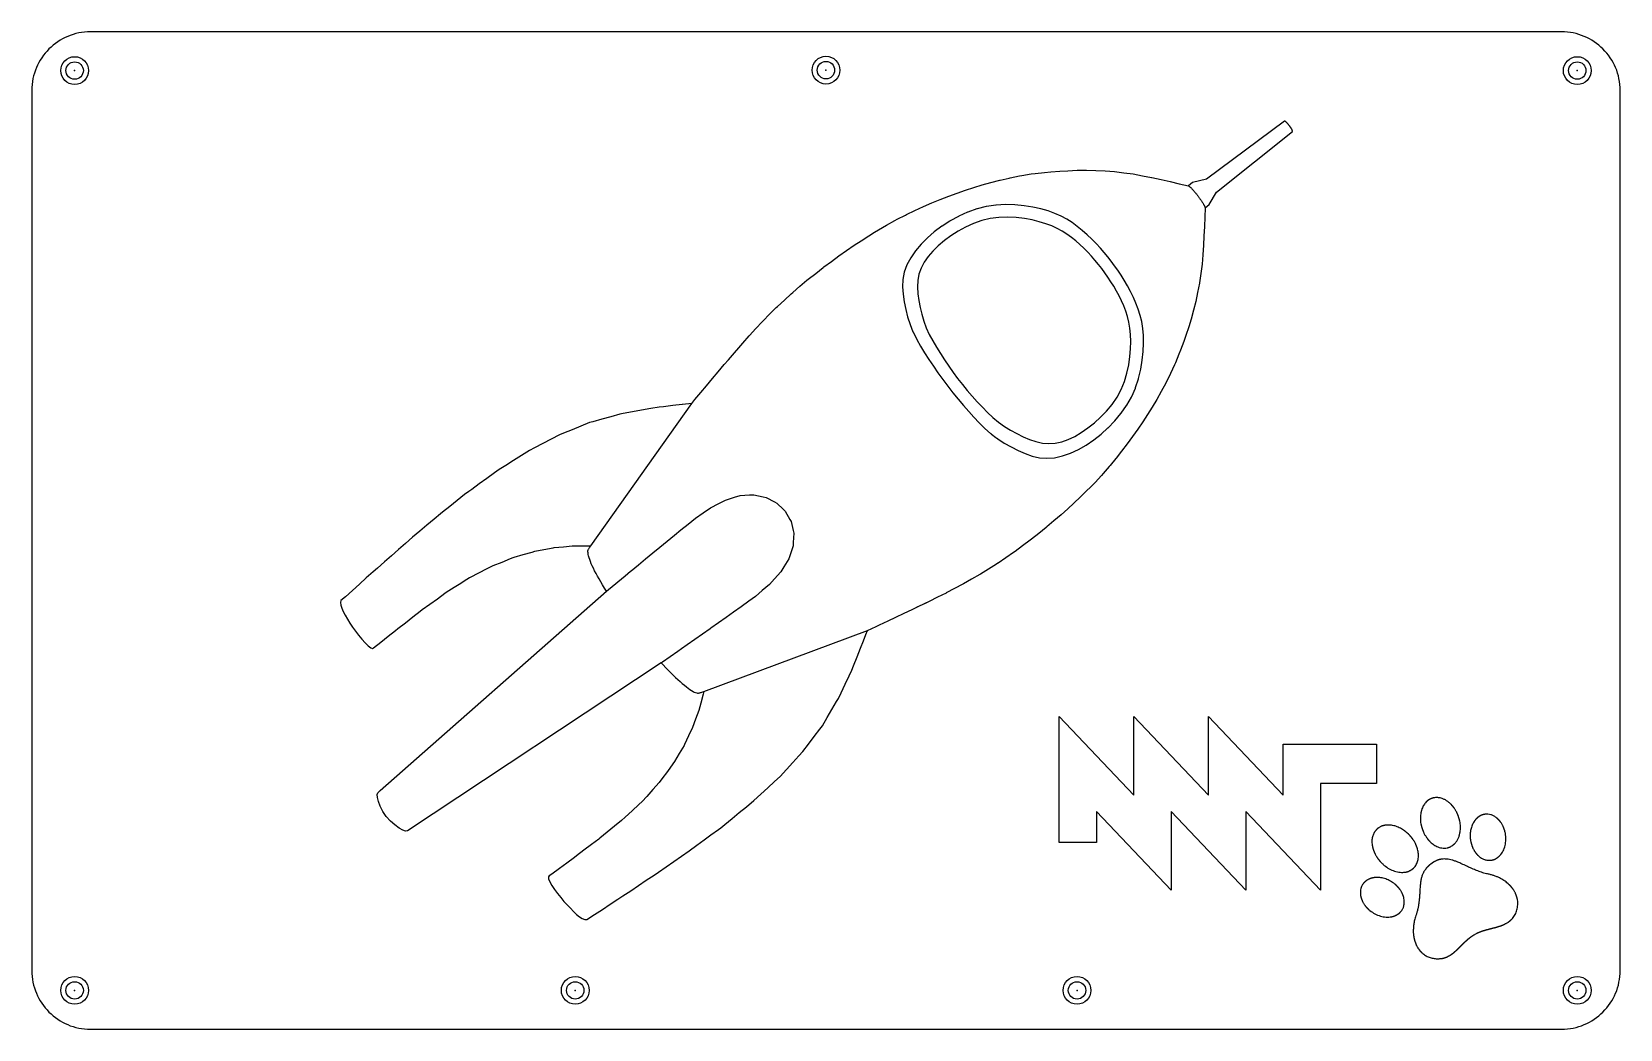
# Model space of a CAD drawing. Header units: millimetres. Extents: x 0 to 200, y 0 to 126.
import ezdxf

# ---------------------------------------------------------------- set-up
doc = ezdxf.new("R2010")
doc.units = ezdxf.units.MM
for name, color, linetype in [('backplate', 70, 'Continuous'), ('engrave', 70, 'Continuous'), ('paw', 70, 'Continuous'), ('rocket', 70, 'Continuous')]:
    doc.layers.add(name, color=color, linetype=linetype)

msp = doc.modelspace()

# ---------------------------------------------------------------- linework, layer by layer
at = {"layer": 'backplate'}
msp.add_lwpolyline([(1.93, 2.43), (2.17, 2.17), (2.43, 1.93), (2.7, 1.69), (2.98, 1.47), (3.27, 1.27), (3.57, 1.07), (3.88, 0.9), (4.2, 0.73), (4.53, 0.58), (4.86, 0.45), (5.21, 0.33), (5.56, 0.23), (5.92, 0.15), (6.28, 0.09), (6.65, 0.04), (7.03, 0.01), (7.41, 0), (192.81, 0), (193.19, 0.01), (193.56, 0.04), (193.93, 0.09), (194.3, 0.15), (194.66, 0.23), (195.01, 0.33), (195.35, 0.45), (195.69, 0.58), (196.02, 0.73), (196.34, 0.9), (196.65, 1.07), (196.95, 1.27), (197.24, 1.47), (197.52, 1.69), (197.79, 1.93), (198.04, 2.17), (198.29, 2.43), (198.52, 2.7), (198.74, 2.98), (198.95, 3.27), (199.14, 3.57), (199.32, 3.88), (199.48, 4.2), (199.63, 4.53), (199.77, 4.86), (199.88, 5.21), (199.98, 5.56), (200.06, 5.92), (200.13, 6.28), (200.18, 6.65), (200.21, 7.03), (200.22, 7.41), (200.22, 118.39), (200.21, 118.77), (200.18, 119.14), (200.13, 119.51), (200.06, 119.88), (199.98, 120.23), (199.88, 120.59), (199.77, 120.93), (199.63, 121.27), (199.48, 121.59), (199.32, 121.91), (199.14, 122.22), (198.95, 122.52), (198.74, 122.82), (198.52, 123.1), (198.29, 123.36), (198.04, 123.62), (197.79, 123.87), (197.52, 124.1), (197.24, 124.32), (196.95, 124.53), (196.65, 124.72), (196.34, 124.9), (196.02, 125.06), (195.69, 125.21), (195.35, 125.34), (195.01, 125.46), (194.66, 125.56), (194.3, 125.64), (193.93, 125.71), (193.56, 125.76), (193.19, 125.78), (192.81, 125.79), (7.41, 125.79), (7.03, 125.78), (6.65, 125.76), (6.28, 125.71), (5.92, 125.64), (5.56, 125.56), (5.21, 125.46), (4.86, 125.34), (4.53, 125.21), (4.2, 125.06), (3.88, 124.9), (3.57, 124.72), (3.27, 124.53), (2.98, 124.32), (2.7, 124.1), (2.43, 123.87), (2.17, 123.62), (1.93, 123.36), (1.69, 123.1), (1.47, 122.82), (1.27, 122.52), (1.07, 122.22), (0.9, 121.91), (0.73, 121.59), (0.58, 121.27), (0.45, 120.93), (0.33, 120.59), (0.23, 120.23), (0.15, 119.88), (0.09, 119.51), (0.04, 119.14), (0.01, 118.77), (0, 118.39), (0, 7.41), (0.01, 7.03), (0.04, 6.65), (0.09, 6.28), (0.15, 5.92), (0.23, 5.56), (0.33, 5.21), (0.45, 4.86), (0.58, 4.53), (0.73, 4.2), (0.9, 3.88), (1.07, 3.57), (1.27, 3.27), (1.47, 2.98), (1.69, 2.7)], close=True, dxfattribs=at)
for centre, radius in [((5.4, 120.9), 1.75), ((100.1, 120.95), 1.75), ((194.8, 120.9), 1.75), ((5.4, 120.9), 1.1), ((100.1, 120.95), 1.1), ((194.8, 120.9), 1.1), ((5.4, 4.9), 1.75), ((68.5, 4.9), 1.75), ((131.75, 4.9), 1.75), ((194.8, 4.9), 1.75), ((5.4, 4.9), 1.1), ((68.5, 4.9), 1.1), ((131.75, 4.9), 1.1), ((194.8, 4.9), 1.1)]:
    msp.add_circle(centre, radius, dxfattribs=at)
for p in [(5.4, 120.9), (100.1, 120.95), (194.8, 120.9), (5.4, 4.9), (68.5, 4.9), (131.75, 4.9), (194.8, 4.9)]:
    msp.add_point(p, dxfattribs=at)
at = {"layer": 'engrave'}
msp.add_lwpolyline([(134.19, 23.53), (129.48, 23.53), (129.48, 39.45), (138.89, 29.52), (138.89, 39.45), (148.31, 29.52), (148.31, 39.45), (157.72, 29.52), (157.72, 35.94), (169.48, 35.94), (169.48, 30.98), (162.42, 30.98), (162.42, 17.54), (153.01, 27.47), (153.01, 17.54), (143.6, 27.47), (143.6, 17.54), (134.19, 27.47)], close=True, dxfattribs=at)
at = {"layer": 'paw'}
for points in [[(176.1, 28.94, -0.169493), (176.1, 28.94, -0.00052), (176.09, 28.93, -0.002874), (176.08, 28.92, -0.001784), (176.06, 28.91, 0.001252), (176.05, 28.9, 0.001379), (176.03, 28.89, 0.001282), (176.02, 28.88, 0.007016), (176.01, 28.88, 0.002512), (175.99, 28.86, 0.001573), (175.97, 28.85, 0.001459), (175.96, 28.83, 0.005998), (175.94, 28.83, 0.001713), (175.93, 28.81, 0.00241), (175.91, 28.8, 0.002729), (175.89, 28.78, 0.00523), (175.88, 28.77, -0.001247), (175.88, 28.77, -0.000733), (175.87, 28.76, -0.000733), (175.87, 28.76, -0.001253), (175.86, 28.76, 0.004143), (175.85, 28.75, 0.003411), (175.84, 28.74, 0.00207), (175.83, 28.73, 0.000463), (175.81, 28.71, 0.007597), (175.81, 28.7, 0.001193), (175.79, 28.69, 0.001325), (175.78, 28.68, 0.001156), (175.76, 28.66, 0.029311), (175.6, 28.48, 0.027282), (175.46, 28.27, 0.026311), (175.33, 28.04, 0.023164), (175.22, 27.79, 0.015723), (175.19, 27.7, 0.00475), (175.15, 27.56, 0.004756), (175.12, 27.43, 0.015607), (175.1, 27.33, 0.024199), (175.04, 26.98, 0.023662), (175.03, 26.63, 0.023274), (175.04, 26.27, 0.021703), (175.09, 25.9, 0.00237), (175.1, 25.84, 0.002063), (175.12, 25.78, 0.00108), (175.13, 25.73, 0.026397), (175.13, 25.71, -0.017223), (175.13, 25.71, -0.000349), (175.14, 25.69, -0.000824), (175.14, 25.67, -0.000554), (175.15, 25.65, 0.000476), (175.16, 25.61, 0.002851), (175.16, 25.59, 0.005327), (175.17, 25.57, 0.006353), (175.17, 25.56, -0.005206), (175.17, 25.55, -0.000759), (175.17, 25.54, -0.000858), (175.18, 25.53, -0.000736), (175.18, 25.52, 0.000736), (175.18, 25.51, 0.000858), (175.19, 25.49, 0.000759), (175.19, 25.48, 0.005206), (175.19, 25.48, -0.00143), (175.19, 25.47, -0.000682), (175.19, 25.47, -0.000676), (175.2, 25.46, -0.000961), (175.2, 25.46, 0.004025), (175.2, 25.45, 0.002194), (175.2, 25.45, 0.002185), (175.2, 25.44, 0.00347), (175.2, 25.44, -0.005991), (175.21, 25.43, -0.004448), (175.21, 25.43, -0.004496), (175.21, 25.42, -0.010126), (175.21, 25.42, 0.01321), (175.21, 25.41, 0.005379), (175.21, 25.41, 0.005317), (175.21, 25.4, 0.006755), (175.22, 25.39, -0.00648), (175.22, 25.39, -0.005228), (175.22, 25.38, -0.005286), (175.22, 25.38, -0.013515), (175.22, 25.37, 0.012625), (175.22, 25.37, 0.006985), (175.23, 25.36, 0.004692), (175.23, 25.35, 0.001438), (175.24, 25.33, -0.001253), (175.24, 25.33, -0.000733), (175.24, 25.32, -0.000733), (175.24, 25.31, -0.001247), (175.24, 25.31, 0.001247), (175.25, 25.3, 0.000733), (175.25, 25.3, 0.000733), (175.25, 25.29, 0.001253), (175.25, 25.28, -0.00067), (175.25, 25.28, -0.000442), (175.26, 25.27, -0.000445), (175.26, 25.27, -0.000862), (175.26, 25.26, 0.003698), (175.26, 25.26, 0.001465), (175.26, 25.25, 0.001449), (175.27, 25.24, 0.001817), (175.27, 25.24, -0.002175), (175.27, 25.23, -0.001585), (175.27, 25.22, -0.001601), (175.28, 25.21, -0.003526), (175.28, 25.21, 0.005455), (175.28, 25.2, 0.002355), (175.28, 25.19, 0.00233), (175.29, 25.19, 0.003086), (175.29, 25.18, -0.002423), (175.29, 25.17, -0.00185), (175.29, 25.16, -0.00187), (175.3, 25.16, -0.004406), (175.3, 25.15, 0.005532), (175.3, 25.15, 0.002095), (175.3, 25.14, 0.002074), (175.31, 25.13, 0.002531), (175.31, 25.12, -0.000595), (175.31, 25.11, -0.00048), (175.32, 25.11, -0.000485), (175.32, 25.1, -0.00125), (175.32, 25.09, 0.001977), (175.32, 25.09, 0.00069), (175.33, 25.08, 0.000685), (175.33, 25.07, 0.0008), (175.33, 25.06, -0.00067), (175.34, 25.05, -0.000574), (175.34, 25.04, -0.000578), (175.34, 25.03, -0.001656), (175.35, 25.03, 0.005395), (175.36, 25.01, 0.002757), (175.37, 24.98, 0.002545), (175.38, 24.95, 0.002199), (175.39, 24.91, -0.000104), (175.4, 24.9, -0.000074), (175.41, 24.89, -0.000074), (175.41, 24.87, -0.000157), (175.42, 24.86, 0.012494), (175.48, 24.72, 0.008991), (175.56, 24.57, 0.008866), (175.65, 24.42, 0.01072), (175.74, 24.28, 0.005215), (175.78, 24.22, 0.004172), (175.82, 24.15, 0.004265), (175.87, 24.09, 0.0084), (175.9, 24.04, -0.00125), (175.91, 24.04, -0.000485), (175.91, 24.03, -0.00048), (175.92, 24.03, -0.000595), (175.92, 24.02, 0.002191), (175.93, 24.01, 0.001959), (175.94, 24, 0.001964), (175.94, 24, 0.006118), (175.94, 23.99, -0.009413), (175.95, 23.99, -0.002187), (175.95, 23.98, -0.002256), (175.96, 23.97, -0.002208), (175.97, 23.97, 0.004303), (175.97, 23.96, 0.006185), (175.98, 23.95, 0.003488), (175.98, 23.94, 0.092452), (175.98, 23.94, -0.086348), (175.99, 23.94, -0.004468), (175.99, 23.94, -0.006982), (176, 23.93, -0.005005), (176, 23.92, 0.003982), (176.01, 23.92, 0.004263), (176.01, 23.91, 0.004048), (176.02, 23.9, 0.019954), (176.02, 23.9, -0.012021), (176.02, 23.9, -0.003842), (176.03, 23.89, -0.003831), (176.03, 23.89, -0.004269), (176.03, 23.88, 0.002181), (176.04, 23.88, 0.001454), (176.04, 23.87, 0.001464), (176.05, 23.87, 0.002872), (176.05, 23.86, -0.002623), (176.06, 23.86, -0.001337), (176.06, 23.85, -0.001328), (176.07, 23.85, -0.00199), (176.07, 23.84, 0.012532), (176.09, 23.82, 0.001275), (176.12, 23.78, 0.001744), (176.16, 23.74, 0.00413), (176.19, 23.71, 0.02092), (176.4, 23.51, 0.021474), (176.62, 23.34, 0.021963), (176.85, 23.19, 0.0246), (177.08, 23.06, 0.035528), (177.41, 22.93, 0.039883), (177.74, 22.86, 0.041213), (178.07, 22.84, 0.043489), (178.39, 22.88, 0.001396), (178.41, 22.88, 0.001877), (178.42, 22.88, 0.001283), (178.44, 22.89, 0.020051), (178.44, 22.89, -0.018283), (178.45, 22.89, -0.005981), (178.45, 22.89, -0.005951), (178.46, 22.89, -0.006687), (178.47, 22.89, 0.012828), (178.47, 22.89, 0.022899), (178.48, 22.89, 0.021137), (178.48, 22.89, 0.456371), (178.48, 22.9, -0.473945), (178.48, 22.9, -0.010202), (178.48, 22.9, -0.015708), (178.49, 22.9, -0.009), (178.5, 22.9, 0.009), (178.51, 22.9, 0.015708), (178.51, 22.9, 0.010202), (178.52, 22.91, 0.473945), (178.52, 22.91, -0.446825), (178.52, 22.91, -0.024557), (178.52, 22.91, -0.024877), (178.52, 22.91, -0.013896), (178.53, 22.91, 0.01436), (178.54, 22.91, 0.008443), (178.54, 22.91, 0.008441), (178.55, 22.91, 0.014245), (178.56, 22.92, -0.001782), (178.56, 22.92, -0.001103), (178.57, 22.92, -0.001106), (178.57, 22.92, -0.001994), (178.58, 22.93, 0.001247), (178.59, 22.93, 0.000733), (178.59, 22.93, 0.000733), (178.6, 22.93, 0.001253), (178.6, 22.93, -0.000659), (178.61, 22.93, -0.000391), (178.62, 22.94, -0.000391), (178.62, 22.94, -0.000675), (178.63, 22.94, 0.005143), (178.63, 22.94, 0.002219), (178.64, 22.95, 0.002196), (178.65, 22.95, 0.002907), (178.66, 22.95, -0.001807), (178.66, 22.95, -0.001557), (178.67, 22.96, -0.001567), (178.68, 22.96, -0.004538), (178.68, 22.96, 0.013133), (178.69, 22.96, 0.001687), (178.71, 22.97, 0.001932), (178.73, 22.98, 0.001473), (178.76, 22.99, 0.021767), (178.86, 23.04, 0.014379), (178.98, 23.11, 0.014392), (179.08, 23.18, 0.022111), (179.17, 23.25, -0.001026), (179.18, 23.25, -0.00047), (179.19, 23.25, -0.000466), (179.19, 23.26, -0.000644), (179.2, 23.26, 0.001917), (179.2, 23.27, 0.001529), (179.21, 23.27, 0.001545), (179.21, 23.28, 0.003899), (179.22, 23.28, -0.004289), (179.22, 23.29, -0.001642), (179.23, 23.29, -0.001626), (179.23, 23.3, -0.001998), (179.24, 23.3, 0.006684), (179.25, 23.3, 0.008668), (179.25, 23.31, 0.006798), (179.25, 23.31, 0.074214), (179.26, 23.31, -0.070274), (179.26, 23.32, -0.007403), (179.26, 23.32, -0.009042), (179.26, 23.32, -0.007137), (179.27, 23.33, 0.010652), (179.28, 23.33, 0.003639), (179.28, 23.34, 0.003616), (179.29, 23.35, 0.004167), (179.3, 23.36, -0.001333), (179.31, 23.37, -0.001478), (179.32, 23.37, -0.001367), (179.33, 23.38, -0.007684), (179.33, 23.38, 0.022331), (179.35, 23.4, 0.003143), (179.38, 23.44, 0.003848), (179.42, 23.48, 0.005347), (179.45, 23.52, 0.021547), (179.56, 23.66, 0.018486), (179.66, 23.82, 0.018158), (179.75, 23.98, 0.018749), (179.83, 24.15, 0.016374), (179.9, 24.32, 0.014658), (179.95, 24.5, 0.01434), (180, 24.69, 0.013955), (180.03, 24.88, 0.025217), (180.07, 25.2, 0.020942), (180.07, 25.54, 0.020602), (180.05, 25.9, 0.022067), (179.99, 26.23, 0.006892), (179.97, 26.33, 0.003673), (179.94, 26.45, 0.003208), (179.92, 26.56, 0.017047), (179.9, 26.62, -0.005705), (179.9, 26.62, -0.001199), (179.89, 26.63, -0.001257), (179.89, 26.65, -0.00119), (179.89, 26.66, 0.001461), (179.88, 26.67, 0.001499), (179.88, 26.68, 0.00145), (179.88, 26.69, 0.006318), (179.87, 26.7, -0.003358), (179.87, 26.71, -0.000708), (179.87, 26.72, -0.000742), (179.86, 26.73, -0.000704), (179.86, 26.75, 0.00215), (179.85, 26.76, 0.001958), (179.85, 26.77, 0.001958), (179.84, 26.79, 0.006336), (179.84, 26.8, -0.002414), (179.84, 26.8, -0.001799), (179.84, 26.81, -0.001818), (179.83, 26.82, -0.004132), (179.83, 26.82, 0.005455), (179.83, 26.83, 0.002355), (179.83, 26.84, 0.00233), (179.82, 26.85, 0.003086), (179.82, 26.85, -0.002423), (179.82, 26.86, -0.00185), (179.82, 26.87, -0.00187), (179.81, 26.87, -0.004406), (179.81, 26.88, 0.004406), (179.81, 26.89, 0.00187), (179.81, 26.89, 0.00185), (179.8, 26.9, 0.002423), (179.8, 26.91, -0.002423), (179.8, 26.92, -0.00185), (179.8, 26.92, -0.00187), (179.79, 26.93, -0.004406), (179.79, 26.94, 0.005532), (179.79, 26.94, 0.002095), (179.79, 26.95, 0.002074), (179.78, 26.96, 0.002531), (179.78, 26.97, -0.000595), (179.78, 26.97, -0.00048), (179.77, 26.98, -0.000485), (179.77, 26.99, -0.00125), (179.77, 27, 0.002556), (179.77, 27, 0.001003), (179.76, 27.01, 0.000993), (179.76, 27.02, 0.001239), (179.76, 27.03, -0.000213), (179.75, 27.03, -0.000125), (179.75, 27.04, -0.000125), (179.74, 27.05, -0.000212), (179.74, 27.06, 0.003239), (179.74, 27.07, 0.001352), (179.73, 27.08, 0.001338), (179.73, 27.1, 0.001734), (179.72, 27.11, -0.000399), (179.72, 27.12, -0.000362), (179.71, 27.13, -0.000362), (179.71, 27.14, -0.001159), (179.7, 27.15, 0.003481), (179.7, 27.16, 0.000848), (179.7, 27.17, 0.000869), (179.69, 27.18, 0.000866), (179.68, 27.2, -0.000615), (179.68, 27.21, -0.000576), (179.67, 27.22, -0.000572), (179.66, 27.24, -0.001975), (179.66, 27.25, 0.020009), (179.6, 27.36, 0.005324), (179.51, 27.54, 0.005361), (179.4, 27.72, 0.019355), (179.33, 27.82, -0.001665), (179.33, 27.83, -0.000482), (179.32, 27.84, -0.000485), (179.31, 27.86, -0.000518), (179.3, 27.87, 0.001074), (179.29, 27.89, 0.00294), (179.28, 27.9, 0.002415), (179.27, 27.92, 0.000537), (179.25, 27.95, 0.001038), (179.23, 27.97, 0.003794), (179.21, 27.99, 0.003759), (179.2, 28.01, 0.001005), (179.18, 28.04, -0.00125), (179.17, 28.04, -0.000485), (179.17, 28.05, -0.00048), (179.16, 28.05, -0.000595), (179.16, 28.06, 0.002531), (179.15, 28.07, 0.002074), (179.15, 28.07, 0.002095), (179.14, 28.08, 0.005532), (179.14, 28.09, -0.004406), (179.13, 28.09, -0.00187), (179.13, 28.1, -0.00185), (179.12, 28.1, -0.002423), (179.12, 28.11, 0.003086), (179.12, 28.11, 0.00233), (179.11, 28.12, 0.002355), (179.1, 28.13, 0.005455), (179.1, 28.13, -0.003526), (179.1, 28.14, -0.001601), (179.09, 28.14, -0.001585), (179.09, 28.15, -0.002175), (179.08, 28.15, 0.001817), (179.08, 28.16, 0.001449), (179.07, 28.17, 0.001465), (179.07, 28.17, 0.003698), (179.06, 28.18, -0.000862), (179.06, 28.18, -0.000445), (179.06, 28.18, -0.000442), (179.05, 28.19, -0.00067), (179.05, 28.19, 0.001438), (179.04, 28.21, 0.004692), (179.03, 28.21, 0.006985), (179.02, 28.22, 0.012625), (179.02, 28.23, -0.013515), (179.02, 28.23, -0.005286), (179.01, 28.23, -0.005228), (179.01, 28.24, -0.00648), (179.01, 28.24, 0.006755), (179, 28.25, 0.005317), (179, 28.25, 0.005379), (178.99, 28.26, 0.01321), (178.99, 28.26, -0.010126), (178.99, 28.26, -0.004496), (178.98, 28.27, -0.004448), (178.98, 28.27, -0.005991), (178.98, 28.27, 0.00442), (178.97, 28.29, 0.005736), (178.96, 28.29, 0.004249), (178.95, 28.31, 0.001278), (178.93, 28.32, -0.000736), (178.92, 28.33, -0.000858), (178.91, 28.34, -0.000759), (178.91, 28.35, -0.005206), (178.9, 28.35, 0.006691), (178.89, 28.36, 0.006375), (178.88, 28.38, 0.003306), (178.86, 28.39, 0.000494), (178.83, 28.42, 0.02524), (178.54, 28.67, 0.03072), (178.25, 28.87, 0.03233), (177.94, 29.03, 0.034577), (177.63, 29.14, 0.023746), (177.42, 29.19, 0.025735), (177.21, 29.21, 0.026509), (177.01, 29.22, 0.029018), (176.82, 29.2, -0.000669), (176.8, 29.2, -0.000809), (176.78, 29.19, -0.000686), (176.77, 29.19, -0.00552), (176.76, 29.19, 0.021012), (176.75, 29.19, 0.001303), (176.7, 29.18, 0.001145), (176.66, 29.17, 0.02525), (176.64, 29.17, -0.020666), (176.64, 29.16, -0.006738), (176.63, 29.16, -0.006702), (176.63, 29.16, -0.007508), (176.62, 29.16, 0.012828), (176.62, 29.16, 0.022899), (176.61, 29.16, 0.021137), (176.61, 29.16, 0.456371), (176.61, 29.16, -0.473945), (176.61, 29.16, -0.010202), (176.6, 29.15, -0.015708), (176.6, 29.15, -0.009), (176.59, 29.15, 0.009), (176.58, 29.15, 0.015708), (176.57, 29.15, 0.010202), (176.57, 29.15, 0.473945), (176.57, 29.15, -0.436772), (176.57, 29.15, -0.029178), (176.57, 29.14, -0.02736), (176.56, 29.14, -0.015209), (176.56, 29.14, 0.019854), (176.55, 29.14, 0.008931), (176.54, 29.14, 0.008826), (176.54, 29.14, 0.011892), (176.53, 29.13, -0.002642), (176.52, 29.13, -0.001919), (176.52, 29.13, -0.001938), (176.51, 29.13, -0.004246), (176.5, 29.13, 0.005133), (176.49, 29.12, 0.00336), (176.47, 29.12, 0.002468), (176.45, 29.11, 0.000944), (176.43, 29.1, 0.010135), (176.37, 29.07, 0.011493), (176.31, 29.05, 0.010441), (176.25, 29.02, 0.006208), (176.18, 28.98, 0.000958), (176.15, 28.97, 0.001572), (176.13, 28.95, 0.000144), (176.1, 28.94, 0.19136)], [(182.51, 26.88, -0.164176), (182.51, 26.88, -0.000394), (182.49, 26.87, -0.002465), (182.47, 26.86, -0.001524), (182.45, 26.84, 0.001698), (182.42, 26.83, 0.001958), (182.4, 26.81, 0.001753), (182.38, 26.8, 0.011437), (182.37, 26.79, 0.000435), (182.34, 26.77, 0.001793), (182.33, 26.76, 0.002884), (182.31, 26.75, 0.00766), (182.31, 26.75, -0.004201), (182.3, 26.74, -0.001471), (182.29, 26.74, -0.00146), (182.29, 26.73, -0.001707), (182.28, 26.72, 0.003598), (182.27, 26.72, 0.003068), (182.26, 26.71, 0.003092), (182.26, 26.71, 0.008764), (182.25, 26.7, -0.002866), (182.24, 26.69, -0.00311), (182.23, 26.69, -0.002953), (182.22, 26.68, -0.002141), (182.21, 26.67, 0.005988), (182.2, 26.66, 0.008), (182.2, 26.66, 0.005855), (182.19, 26.65, 0.078545), (182.19, 26.65, -0.073009), (182.19, 26.65, -0.006933), (182.18, 26.65, -0.008742), (182.18, 26.64, -0.006781), (182.18, 26.64, 0.005547), (182.17, 26.63, 0.005019), (182.16, 26.63, 0.005031), (182.16, 26.62, 0.015966), (182.16, 26.62, -0.007492), (182.15, 26.62, -0.004175), (182.15, 26.61, -0.004163), (182.15, 26.61, -0.006732), (182.14, 26.61, 0.010347), (182.14, 26.6, 0.001763), (182.13, 26.6, 0.001923), (182.12, 26.59, 0.001713), (182.11, 26.58, -0.002409), (182.11, 26.57, -0.002425), (182.1, 26.56, -0.002365), (182.09, 26.56, -0.009769), (182.08, 26.55, 0.012052), (182.08, 26.55, 0.012512), (182.08, 26.54, 0.012288), (182.07, 26.54, 0.051807), (182.07, 26.54, -0.042847), (182.07, 26.54, -0.014652), (182.07, 26.53, -0.014442), (182.07, 26.53, -0.016179), (182.06, 26.53, 0.028805), (182.05, 26.52, 0.000934), (182.01, 26.48, 0.001124), (181.98, 26.43, 0.0226), (181.96, 26.42, -0.007838), (181.96, 26.41, -0.00072), (181.95, 26.4, -0.000929), (181.94, 26.38, -0.000728), (181.92, 26.37, 0.002871), (181.89, 26.32, 0.010455), (181.87, 26.3, 0.00842), (181.84, 26.26, 0.00139), (181.8, 26.2, 0.049181), (181.55, 25.72, 0.043439), (181.38, 25.19, 0.042027), (181.3, 24.61, 0.039648), (181.32, 24.02, 0.007303), (181.33, 23.92, 0.003825), (181.35, 23.8, 0.002265), (181.37, 23.68, 0.038314), (181.38, 23.64, -0.020792), (181.38, 23.64, -0.001199), (181.38, 23.62, -0.001824), (181.39, 23.61, -0.001339), (181.39, 23.59, 0.001885), (181.4, 23.57, 0.003048), (181.4, 23.55, 0.000532), (181.4, 23.53, 0.191787), (181.4, 23.53, -0.19215), (181.41, 23.53, -0.005216), (181.41, 23.53, -0.010102), (181.41, 23.52, -0.006667), (181.41, 23.52, 0.006874), (181.41, 23.51, 0.006405), (181.41, 23.5, 0.006398), (181.41, 23.5, 0.021533), (181.41, 23.49, -0.011175), (181.41, 23.49, -0.001454), (181.42, 23.48, -0.001694), (181.42, 23.47, -0.001415), (181.42, 23.46, 0.00099), (181.43, 23.43, 0.003964), (181.44, 23.41, 0.006147), (181.44, 23.39, 0.006649), (181.44, 23.38, -0.0071), (181.45, 23.37, -0.002741), (181.45, 23.36, -0.002713), (181.45, 23.35, -0.003346), (181.45, 23.35, 0.004656), (181.46, 23.34, 0.003787), (181.46, 23.33, 0.003827), (181.46, 23.32, 0.009952), (181.46, 23.31, -0.007048), (181.46, 23.31, -0.005362), (181.47, 23.3, -0.005424), (181.47, 23.3, -0.012636), (181.47, 23.29, 0.012625), (181.47, 23.29, 0.006985), (181.47, 23.28, 0.004692), (181.48, 23.27, 0.001438), (181.48, 23.25, -0.001253), (181.48, 23.25, -0.000733), (181.49, 23.24, -0.000733), (181.49, 23.23, -0.001247), (181.49, 23.23, 0.002456), (181.49, 23.22, 0.001344), (181.49, 23.22, 0.001339), (181.5, 23.21, 0.002135), (181.5, 23.2), (181.5, 23.2), (181.5, 23.19), (181.51, 23.18), (181.51, 23.18, -0.00157), (181.51, 23.17, -0.000997), (181.51, 23.17, -0.001001), (181.51, 23.16, -0.001856), (181.52, 23.15, 0.005143), (181.52, 23.15, 0.002219), (181.52, 23.14, 0.002196), (181.52, 23.13, 0.002907), (181.53, 23.13, -0.002104), (181.53, 23.12, -0.001765), (181.53, 23.11, -0.00178), (181.53, 23.1, -0.004901), (181.54, 23.1, 0.009286), (181.54, 23.09, 0.002205), (181.54, 23.08, 0.002267), (181.55, 23.07, 0.002236), (181.55, 23.06, -0.002519), (181.55, 23.05, -0.002532), (181.56, 23.04, -0.002471), (181.56, 23.04, -0.010155), (181.56, 23.03, 0.011279), (181.56, 23.03, 0.002943), (181.57, 23.02, 0.002989), (181.57, 23.01, 0.003053), (181.58, 23, -0.000341), (181.58, 22.99, -0.000309), (181.58, 22.98, -0.000309), (181.59, 22.97, -0.00099), (181.59, 22.96, 0.004476), (181.59, 22.95, 0.001133), (181.6, 22.94, 0.000759), (181.61, 22.91, 0.000193), (181.63, 22.87, 0.012795), (181.68, 22.76, 0.009327), (181.75, 22.64, 0.00922), (181.82, 22.52, 0.011279), (181.89, 22.4, 0.004468), (181.92, 22.36, 0.002878), (181.95, 22.32, 0.002778), (181.98, 22.27, 0.009095), (182, 22.25, -0.00095), (182.01, 22.24, -0.000369), (182.01, 22.24, -0.000365), (182.02, 22.23, -0.000452), (182.02, 22.22, 0.002531), (182.03, 22.21, 0.002074), (182.03, 22.21, 0.002095), (182.04, 22.2, 0.005532), (182.04, 22.2, -0.004406), (182.05, 22.19, -0.00187), (182.05, 22.19, -0.00185), (182.06, 22.18, -0.002423), (182.06, 22.17, 0.003086), (182.07, 22.17, 0.00233), (182.07, 22.16, 0.002355), (182.08, 22.15, 0.005455), (182.08, 22.15, -0.004333), (182.08, 22.15, -0.001907), (182.09, 22.14, -0.001887), (182.09, 22.13, -0.002533), (182.1, 22.13, 0.005977), (182.1, 22.12, 0.00283), (182.11, 22.11, 0.002804), (182.12, 22.1, 0.003964), (182.12, 22.1, -0.001573), (182.13, 22.09, -0.001354), (182.14, 22.08, -0.001363), (182.14, 22.08, -0.003943), (182.15, 22.07, 0.012168), (182.17, 22.05, 0.003147), (182.2, 22.01, 0.003344), (182.24, 21.97, 0.005039), (182.27, 21.94, 0.042851), (182.62, 21.65, 0.051095), (183, 21.45, 0.053821), (183.39, 21.33, 0.057613), (183.79, 21.31, 0.015415), (183.89, 21.32, 0.01379), (184, 21.33, 0.014128), (184.11, 21.35, 0.019564), (184.2, 21.38, -0.000578), (184.21, 21.38, -0.000326), (184.21, 21.38, -0.000326), (184.22, 21.38, -0.000534), (184.22, 21.38, 0.002853), (184.23, 21.38, 0.001551), (184.24, 21.39, 0.001545), (184.24, 21.39, 0.002447), (184.25, 21.39, -0.000659), (184.25, 21.39, -0.000391), (184.26, 21.39, -0.000391), (184.27, 21.4, -0.000675), (184.27, 21.4, 0.005143), (184.28, 21.4, 0.002219), (184.28, 21.4, 0.002196), (184.29, 21.41, 0.002907), (184.3, 21.41, -0.002104), (184.31, 21.41, -0.001765), (184.31, 21.41, -0.00178), (184.32, 21.42, -0.004901), (184.33, 21.42, 0.011964), (184.34, 21.42, 0.001902), (184.36, 21.43, 0.00226), (184.38, 21.44, 0.003353), (184.4, 21.45, 0.018657), (184.48, 21.48, 0.009444), (184.57, 21.54, 0.009446), (184.67, 21.59, 0.018248), (184.74, 21.64, 0.002601), (184.77, 21.66, 0.00367), (184.79, 21.68, 0.003863), (184.81, 21.69, 0.003449), (184.83, 21.71, 0.001961), (184.84, 21.71), (184.84, 21.72), (184.85, 21.73, -0.001961), (184.85, 21.73, 0.000357), (184.86, 21.73, 0.000223), (184.87, 21.74, 0.000224), (184.87, 21.74, 0.000408), (184.88, 21.75, 0.012661), (184.89, 21.76, 0.000938), (184.93, 21.79, 0.001273), (184.96, 21.83, 0.006638), (184.98, 21.85, -0.002612), (184.99, 21.85, -0.001984), (185, 21.86, -0.002005), (185, 21.86, -0.004686), (185.01, 21.87, 0.011638), (185.01, 21.87, 0.012079), (185.01, 21.87, 0.011848), (185.02, 21.88, 0.050149), (185.02, 21.88, -0.042773), (185.02, 21.88, -0.014624), (185.02, 21.88, -0.014415), (185.02, 21.89, -0.016149), (185.03, 21.89, 0.031292), (185.04, 21.91, 0.002028), (185.09, 21.96, 0.003277), (185.14, 22.01, 0.00789), (185.17, 22.05, 0.066797), (185.53, 22.64, 0.055992), (185.74, 23.34, 0.053507), (185.8, 24.11, 0.050352), (185.7, 24.88, 0.004914), (185.68, 24.94, 0.003212), (185.66, 25.01, 0.002682), (185.65, 25.08, 0.017245), (185.64, 25.11, -0.006686), (185.63, 25.11, -0.008618), (185.63, 25.12, -0.006829), (185.63, 25.13, -0.072019), (185.63, 25.13, 0.074214), (185.63, 25.13, 0.006798), (185.63, 25.13, 0.008668), (185.63, 25.14, 0.006684), (185.62, 25.15, -0.002642), (185.62, 25.15, -0.001949), (185.62, 25.16, -0.001969), (185.62, 25.17, -0.004406), (185.61, 25.18, 0.001481), (185.61, 25.18, 0.000871), (185.61, 25.19, 0.000871), (185.61, 25.19, 0.001489), (185.61, 25.2, -0.000676), (185.6, 25.21, -0.00049), (185.6, 25.22, -0.000446), (185.6, 25.23, -0.00034), (185.59, 25.25, 0.003673), (185.59, 25.25, 0.001875), (185.59, 25.26, 0.001862), (185.58, 25.27, 0.002795), (185.58, 25.27, -0.00089), (185.58, 25.28, -0.000461), (185.58, 25.29, -0.000459), (185.57, 25.3, -0.000698), (185.57, 25.3, 0.000525), (185.56, 25.34, 0.002205), (185.55, 25.36, 0.003312), (185.54, 25.37, 0.002705), (185.54, 25.39, -0.000289), (185.53, 25.4, -0.000191), (185.53, 25.41, -0.000192), (185.53, 25.42, -0.000373), (185.52, 25.43, 0.003342), (185.52, 25.44, 0.002758), (185.51, 25.46, 0.001949), (185.5, 25.48, 0.000637), (185.49, 25.51, -0.00023), (185.48, 25.52, -0.000216), (185.48, 25.53, -0.000215), (185.47, 25.54, -0.000752), (185.47, 25.55, 0.020478), (185.42, 25.66, 0.006154), (185.33, 25.81, 0.006122), (185.24, 25.97, 0.021097), (185.18, 26.07, -0.001049), (185.17, 26.07, -0.0003), (185.17, 26.08, -0.000302), (185.16, 26.09, -0.000321), (185.15, 26.1, 0.000885), (185.13, 26.13, 0.003237), (185.12, 26.15, 0.005014), (185.11, 26.16, 0.007691), (185.1, 26.17, -0.003406), (185.1, 26.18, -0.001424), (185.09, 26.18, -0.001409), (185.08, 26.19, -0.001827), (185.08, 26.2, 0.002336), (185.07, 26.21, 0.002825), (185.06, 26.23, 0.001953), (185.04, 26.25, 0.000514), (185.02, 26.27, 0.001106), (185.01, 26.29, 0.00224), (185, 26.3, 0.002762), (184.99, 26.31, 0.003603), (184.98, 26.32, -0.001247), (184.98, 26.32, -0.000733), (184.98, 26.32, -0.000733), (184.97, 26.33, -0.001253), (184.97, 26.33, 0.002447), (184.96, 26.34, 0.001545), (184.96, 26.34, 0.001551), (184.96, 26.35, 0.002853), (184.95, 26.35, -0.000466), (184.95, 26.36, -0.00029), (184.95, 26.36, -0.000291), (184.94, 26.36, -0.000528), (184.94, 26.37, 0.005075), (184.93, 26.37, 0.003443), (184.93, 26.38, 0.003468), (184.93, 26.38, 0.006933), (184.92, 26.38, -0.01036), (184.92, 26.38, -0.004426), (184.92, 26.39, -0.004377), (184.91, 26.39, -0.005744), (184.91, 26.4, 0.006272), (184.9, 26.41, 0.007247), (184.89, 26.42, 0.005454), (184.88, 26.43, 0.001825), (184.86, 26.45, -0.002219), (184.86, 26.45, -0.002414), (184.85, 26.46, -0.002265), (184.84, 26.47, -0.011849), (184.84, 26.47, 0.020857), (184.84, 26.47, 0.006817), (184.83, 26.48, 0.006779), (184.83, 26.48, 0.007602), (184.82, 26.48, -0.012628), (184.82, 26.49, -0.022524), (184.82, 26.49, -0.020497), (184.81, 26.49, -0.45784), (184.81, 26.49, 0.483273), (184.82, 26.5, 0.013454), (184.81, 26.5, 0.017913), (184.81, 26.5, 0.010103), (184.8, 26.51, -0.011898), (184.8, 26.51, -0.009267), (184.79, 26.52, -0.009388), (184.78, 26.52, -0.022377), (184.78, 26.53, 0.040115), (184.76, 26.55, 0.002808), (184.7, 26.6, 0.00443), (184.63, 26.65, 0.007808), (184.58, 26.7, 0.042566), (184.25, 26.91, 0.048145), (183.9, 27.05, 0.049883), (183.54, 27.11, 0.052455), (183.19, 27.11, 0.010586), (183.12, 27.1, 0.006523), (183.04, 27.08, 0.005982), (182.97, 27.07, 0.026083), (182.93, 27.06, -0.005728), (182.92, 27.06, -0.000703), (182.91, 27.05, -0.000832), (182.9, 27.05, -0.000687), (182.89, 27.05, 0.002575), (182.87, 27.04, 0.006077), (182.85, 27.04, 0.005691), (182.84, 27.03, 0.002008), (182.81, 27.02, -0.000071), (182.81, 27.02, -0.000039), (182.8, 27.02, -0.000039), (182.79, 27.01, -0.000062), (182.79, 27.01, 0.001211), (182.76, 27, 0.004202), (182.75, 27, 0.005014), (182.74, 26.99, 0.002344), (182.72, 26.99, -0.000036), (182.71, 26.98, -0.000033), (182.7, 26.98, -0.000033), (182.68, 26.97, -0.000105), (182.68, 26.97, 0.012991), (182.67, 26.96, 0.001555), (182.65, 26.96, 0.001853), (182.63, 26.94, 0.001521), (182.61, 26.93, -0.000872), (182.58, 26.92, -0.000912), (182.56, 26.91, -0.000874), (182.54, 26.9, -0.004041), (182.53, 26.89, 0.005314), (182.52, 26.89, 0.008129), (182.51, 26.89, 0.003644), (182.51, 26.88, 0.180323)], [(169.78, 25.42, -0.162178), (169.78, 25.42, -0.002311), (169.77, 25.41, -0.006124), (169.76, 25.4, -0.003965), (169.75, 25.4, 0.002188), (169.74, 25.39, 0.002416), (169.73, 25.38, 0.002244), (169.71, 25.37, 0.012363), (169.71, 25.37, -0.002468), (169.7, 25.36, -0.000862), (169.7, 25.36, -0.000856), (169.69, 25.35, -0.001), (169.68, 25.34, 0.003202), (169.66, 25.33, 0.004095), (169.64, 25.31, 0.004438), (169.63, 25.3, 0.005604), (169.61, 25.29, -0.001247), (169.61, 25.28, -0.000733), (169.6, 25.28, -0.000733), (169.6, 25.28, -0.001253), (169.59, 25.27, 0.00275), (169.58, 25.26, 0.003403), (169.57, 25.26, 0.002727), (169.56, 25.25, 0.00104), (169.55, 25.23, -0.000733), (169.54, 25.23, -0.000805), (169.54, 25.22, -0.00075), (169.53, 25.21, -0.004063), (169.53, 25.21, 0.029167), (169.47, 25.16, 0.009558), (169.4, 25.08, 0.009817), (169.33, 24.99, 0.016002), (169.27, 24.91, 0.059962), (169.06, 24.49, 0.053701), (168.94, 24.02, 0.050134), (168.92, 23.5, 0.040467), (169, 22.95, 0.000493), (169.01, 22.91, 0.0033), (169.02, 22.89, 0.006364), (169.02, 22.87, 0.006682), (169.03, 22.85, -0.005206), (169.03, 22.85, -0.000759), (169.03, 22.84, -0.000858), (169.03, 22.83, -0.000736), (169.04, 22.81, 0.000736), (169.04, 22.8, 0.000858), (169.04, 22.79, 0.000759), (169.05, 22.78, 0.005206), (169.05, 22.77, -0.00143), (169.05, 22.77, -0.000682), (169.05, 22.76, -0.000676), (169.05, 22.76, -0.000961), (169.05, 22.75, 0.001679), (169.06, 22.75, 0.001079), (169.06, 22.74, 0.001084), (169.06, 22.74, 0.002036), (169.06, 22.73, -0.000662), (169.06, 22.73, -0.000437), (169.06, 22.72, -0.00033), (169.07, 22.71, -0.000137), (169.07, 22.69, 0.002853), (169.07, 22.69, 0.001551), (169.08, 22.68, 0.001545), (169.08, 22.67, 0.002447), (169.08, 22.67, -0.001253), (169.08, 22.66, -0.000733), (169.08, 22.66, -0.000733), (169.09, 22.65, -0.001247), (169.09, 22.65, 0.001247), (169.09, 22.64, 0.000733), (169.09, 22.63, 0.000733), (169.09, 22.63, 0.001253), (169.1, 22.62, -0.000659), (169.1, 22.62, -0.000391), (169.1, 22.61, -0.000391), (169.1, 22.6, -0.000675), (169.1, 22.6, 0.005143), (169.11, 22.59, 0.002219), (169.11, 22.59, 0.002196), (169.11, 22.58, 0.002907), (169.11, 22.57, -0.002423), (169.12, 22.56, -0.00185), (169.12, 22.56, -0.00187), (169.12, 22.55, -0.004406), (169.12, 22.54, 0.004406), (169.13, 22.54, 0.00187), (169.13, 22.53, 0.00185), (169.13, 22.52, 0.002423), (169.13, 22.51, -0.002104), (169.14, 22.51, -0.001765), (169.14, 22.5, -0.00178), (169.14, 22.49, -0.004901), (169.14, 22.49, 0.009286), (169.15, 22.48, 0.002205), (169.15, 22.47, 0.002267), (169.15, 22.46, 0.002236), (169.16, 22.45, -0.002519), (169.16, 22.44, -0.002532), (169.17, 22.43, -0.002471), (169.17, 22.43, -0.010155), (169.17, 22.42, 0.011279), (169.17, 22.41, 0.002943), (169.18, 22.41, 0.002989), (169.18, 22.4, 0.003053), (169.18, 22.39, -0.00028), (169.19, 22.38, -0.000254), (169.19, 22.37, -0.000254), (169.2, 22.36, -0.000813), (169.2, 22.35, 0.00531), (169.22, 22.31, 0.003205), (169.24, 22.26, 0.002989), (169.27, 22.2, 0.002696), (169.29, 22.14, 0.014049), (169.33, 22.07, 0.002248), (169.41, 21.92, 0.002205), (169.5, 21.78, 0.014756), (169.54, 21.71, 0.001074), (169.58, 21.65, 0.002323), (169.6, 21.61, 0.00298), (169.63, 21.58, 0.005488), (169.65, 21.55, -0.001225), (169.65, 21.54, -0.00072), (169.66, 21.53, -0.00072), (169.67, 21.52, -0.001228), (169.67, 21.51, 0.002563), (169.69, 21.5, 0.00197), (169.7, 21.48, 0.001934), (169.71, 21.46, 0.006155), (169.72, 21.45, -0.001656), (169.73, 21.44, -0.000578), (169.73, 21.44, -0.000574), (169.74, 21.43, -0.00067), (169.74, 21.42, 0.0008), (169.75, 21.41, 0.000685), (169.76, 21.4, 0.00069), (169.76, 21.4, 0.001977), (169.77, 21.39, -0.00125), (169.77, 21.39, -0.000485), (169.77, 21.38, -0.00048), (169.78, 21.37, -0.000595), (169.79, 21.37, 0.002531), (169.79, 21.36, 0.002074), (169.8, 21.35, 0.002095), (169.8, 21.35, 0.005532), (169.81, 21.34, -0.004406), (169.81, 21.34, -0.00187), (169.81, 21.33, -0.00185), (169.82, 21.32, -0.002423), (169.82, 21.32, 0.002907), (169.83, 21.31, 0.002196), (169.83, 21.31, 0.002219), (169.84, 21.3, 0.005143), (169.84, 21.3, -0.001856), (169.85, 21.29, -0.001001), (169.85, 21.29, -0.000997), (169.86, 21.28, -0.00157), (169.86, 21.28), (169.86, 21.27, 0.002329), (169.87, 21.27), (169.87, 21.26, 0.012048), (169.88, 21.25, 0.002135), (169.88, 21.25, 0.001339), (169.89, 21.24, 0.001344), (169.89, 21.24, 0.002456), (169.89, 21.23, -0.001247), (169.9, 21.23, -0.000733), (169.9, 21.23, -0.000733), (169.91, 21.22, -0.001253), (169.91, 21.22, 0.001253), (169.91, 21.21, 0.000733), (169.92, 21.21, 0.000733), (169.92, 21.2, 0.001247), (169.93, 21.2, -0.002471), (169.93, 21.19, -0.001259), (169.94, 21.19, -0.00125), (169.94, 21.18, -0.001874), (169.94, 21.18, 0.016089), (170.01, 21.1, 0.006179), (170.11, 21, 0.00615), (170.22, 20.89, 0.007987), (170.33, 20.79, 0.043666), (170.94, 20.33, 0.048307), (171.61, 20, 0.051159), (172.3, 19.81, 0.063071), (172.96, 19.79, 0.010823), (173.04, 19.8, 0.006185), (173.14, 19.82, 0.005465), (173.23, 19.83, 0.027864), (173.29, 19.85, -0.007902), (173.29, 19.85, -0.001034), (173.3, 19.85, -0.001203), (173.31, 19.85, -0.001006), (173.32, 19.86, 0.001157), (173.33, 19.86, 0.001384), (173.35, 19.86, 0.001189), (173.35, 19.86, 0.009106), (173.36, 19.87, -0.002676), (173.36, 19.87, -0.000299), (173.37, 19.87, -0.000364), (173.39, 19.87, -0.000295), (173.4, 19.88, 0.001738), (173.41, 19.88, 0.001741), (173.43, 19.89, 0.0017), (173.44, 19.89, 0.006937), (173.44, 19.89, -0.001766), (173.45, 19.89, -0.001108), (173.46, 19.9, -0.001111), (173.46, 19.9, -0.002032), (173.47, 19.9, 0.003563), (173.48, 19.9, 0.004008), (173.5, 19.91, 0.003846), (173.51, 19.91, 0.002827), (173.52, 19.92, -0.000307), (173.53, 19.92, -0.000247), (173.54, 19.93, -0.000249), (173.55, 19.93, -0.000636), (173.55, 19.93, 0.0202), (173.65, 19.97, 0.012987), (173.77, 20.03, 0.012994), (173.88, 20.09, 0.020434), (173.97, 20.16, 0.002217), (173.99, 20.17, 0.001378), (174.01, 20.18, 0.001239), (174.02, 20.2, 0.005893), (174.03, 20.2, 0.002261), (174.05, 20.22, 0.002302), (174.07, 20.23, 0.002423), (174.09, 20.25, 0.005532), (174.1, 20.26, -0.001247), (174.1, 20.26, -0.000733), (174.11, 20.27, -0.000733), (174.11, 20.27, -0.001253), (174.12, 20.27, 0.005039), (174.13, 20.28, 0.004082), (174.14, 20.29, 0.003058), (174.15, 20.31, 0.001176), (174.17, 20.33, -0.001391), (174.18, 20.33, -0.001236), (174.19, 20.34, -0.00124), (174.19, 20.34, -0.003817), (174.2, 20.35, 0.028415), (174.22, 20.37, 0.003638), (174.28, 20.43, 0.004606), (174.33, 20.49, 0.010963), (174.37, 20.54, 0.035313), (174.51, 20.76, 0.033404), (174.63, 21.01, 0.032529), (174.71, 21.27, 0.029761), (174.76, 21.55, 0.027745), (174.78, 21.82, 0.024256), (174.78, 22.11, 0.023583), (174.74, 22.41, 0.022667), (174.67, 22.71, 0.004555), (174.65, 22.78, 0.003979), (174.63, 22.85, 0.003886), (174.61, 22.92, 0.014162), (174.59, 22.96, -0.002334), (174.59, 22.97, -0.001913), (174.59, 22.98, -0.001932), (174.58, 22.99, -0.005105), (174.58, 22.99, 0.004406), (174.58, 23, 0.00187), (174.58, 23.01, 0.00185), (174.57, 23.01, 0.002423), (174.57, 23.02, -0.002423), (174.57, 23.03, -0.00185), (174.57, 23.04, -0.00187), (174.56, 23.04, -0.004406), (174.56, 23.05, 0.005532), (174.56, 23.06, 0.002095), (174.56, 23.06, 0.002074), (174.55, 23.07, 0.002531), (174.55, 23.08, -0.000276), (174.55, 23.09, -0.000223), (174.54, 23.1, -0.000225), (174.54, 23.1, -0.00058), (174.54, 23.11, 0.00382), (174.53, 23.13, 0.001575), (174.52, 23.15, 0.001584), (174.51, 23.17, 0.002599), (174.51, 23.19, -0.000208), (174.5, 23.2, -0.000146), (174.5, 23.21, -0.000147), (174.49, 23.22, -0.000308), (174.49, 23.22, 0.002708), (174.49, 23.23, 0.000847), (174.48, 23.24, 0.000846), (174.48, 23.26, 0.000935), (174.47, 23.27, -0.000435), (174.46, 23.28, -0.000394), (174.46, 23.3, -0.000394), (174.45, 23.31, -0.001263), (174.45, 23.32, 0.018978), (174.4, 23.41, 0.003788), (174.31, 23.58, 0.003963), (174.22, 23.74, 0.016059), (174.16, 23.84, 0.000027), (174.14, 23.86, 0.000031), (174.13, 23.88, 0.000028), (174.12, 23.9, 0.000169), (174.11, 23.91, 0.004451), (174.1, 23.92, 0.001225), (174.09, 23.94, 0.001248), (174.07, 23.97, 0.00138), (174.06, 23.99, -0.000731), (174.05, 24, -0.00034), (174.04, 24.01, -0.000337), (174.03, 24.02, -0.000471), (174.03, 24.03, 0.00259), (174.02, 24.04, 0.002436), (174.01, 24.05, 0.002422), (174.01, 24.06, 0.008429), (174, 24.06, -0.005352), (174, 24.07, -0.00161), (173.99, 24.08, -0.001613), (173.99, 24.08, -0.00175), (173.98, 24.09, 0.002014), (173.97, 24.1, 0.002217), (173.97, 24.11, 0.002063), (173.96, 24.12, 0.011269), (173.96, 24.12, -0.010183), (173.96, 24.12, -0.001907), (173.95, 24.13, -0.00204), (173.94, 24.14, -0.001865), (173.94, 24.15, 0.002236), (173.93, 24.16, 0.002267), (173.92, 24.17, 0.002205), (173.92, 24.17, 0.009286), (173.91, 24.18, -0.004901), (173.91, 24.18, -0.00178), (173.91, 24.19, -0.001765), (173.9, 24.19, -0.002104), (173.9, 24.2, 0.002423), (173.89, 24.21, 0.00185), (173.89, 24.21, 0.00187), (173.88, 24.22, 0.004406), (173.88, 24.22, -0.004406), (173.87, 24.23, -0.00187), (173.87, 24.23, -0.00185), (173.86, 24.24, -0.002423), (173.86, 24.25, 0.003086), (173.85, 24.25, 0.00233), (173.85, 24.26, 0.002355), (173.84, 24.26, 0.005455), (173.84, 24.27, -0.003526), (173.84, 24.27, -0.001601), (173.83, 24.28, -0.001585), (173.83, 24.29, -0.002175), (173.82, 24.29, 0.001817), (173.82, 24.3, 0.001449), (173.81, 24.3, 0.001465), (173.81, 24.31, 0.003698), (173.8, 24.31, -0.000862), (173.8, 24.32, -0.000445), (173.8, 24.32, -0.000442), (173.79, 24.33, -0.00067), (173.79, 24.33, 0.002447), (173.79, 24.33, 0.001545), (173.78, 24.34, 0.001551), (173.78, 24.34, 0.002853), (173.77, 24.35, 0.003042), (173.77, 24.35), (173.77, 24.36), (173.76, 24.36), (173.76, 24.36, -0.002853), (173.76, 24.37, -0.001551), (173.75, 24.37, -0.001545), (173.75, 24.38, -0.002447), (173.74, 24.38, 0.002447), (173.74, 24.39, 0.001545), (173.74, 24.39, 0.001551), (173.73, 24.4, 0.002853), (173.73, 24.4, -0.000466), (173.72, 24.4, -0.00029), (173.72, 24.41, -0.000291), (173.72, 24.41, -0.000528), (173.71, 24.42, 0.005075), (173.71, 24.42, 0.003443), (173.71, 24.42, 0.003468), (173.7, 24.43, 0.006933), (173.7, 24.43, -0.01036), (173.7, 24.43, -0.004426), (173.69, 24.44, -0.004377), (173.69, 24.44, -0.005744), (173.69, 24.44, 0.004513), (173.68, 24.45, 0.004351), (173.67, 24.46, 0.00315), (173.67, 24.47, 0.001036), (173.65, 24.48, 0.000981), (173.65, 24.48), (173.65, 24.49), (173.64, 24.49, -0.000981), (173.64, 24.49, 0.000981), (173.64, 24.5), (173.63, 24.5), (173.63, 24.5, -0.000981), (173.63, 24.51, -0.000146), (173.62, 24.51, -0.000078), (173.62, 24.51, -0.000078), (173.62, 24.52, -0.000121), (173.61, 24.52, 0.001756), (173.61, 24.53, 0.003788), (173.6, 24.53, 0.00231), (173.59, 24.54, 0.000315), (173.58, 24.55, -0.002219), (173.57, 24.56, -0.002414), (173.57, 24.57, -0.002265), (173.56, 24.57, -0.011849), (173.56, 24.58, 0.020857), (173.56, 24.58, 0.006817), (173.55, 24.58, 0.006779), (173.55, 24.59, 0.007602), (173.54, 24.59, -0.012628), (173.54, 24.59, -0.022524), (173.54, 24.6, -0.020497), (173.53, 24.6, -0.45784), (173.53, 24.6, 0.486018), (173.53, 24.6, 0.012389), (173.53, 24.6, 0.017159), (173.53, 24.61, 0.009699), (173.52, 24.61, -0.010576), (173.52, 24.62, -0.018796), (173.51, 24.62, -0.014752), (173.51, 24.62, -0.480004), (173.51, 24.63, 0.476895), (173.51, 24.63, 0.016013), (173.51, 24.63, 0.019625), (173.5, 24.63, 0.011017), (173.5, 24.64, -0.011171), (173.49, 24.64, -0.008679), (173.48, 24.65, -0.00879), (173.48, 24.65, -0.020919), (173.47, 24.66, 0.024095), (173.47, 24.66, 0.00276), (173.46, 24.67, 0.003326), (173.44, 24.69, 0.002704), (173.43, 24.7, -0.004559), (173.41, 24.72, -0.007787), (173.4, 24.73, -0.002562), (173.39, 24.74, -0.495526), (173.39, 24.74, 0.36917), (173.39, 24.74, 0.123042), (173.39, 24.74, 0.058089), (173.39, 24.74, 0.025985), (173.38, 24.74, -0.066182), (173.38, 24.74, -0.007203), (173.37, 24.75, -0.008724), (173.36, 24.76, -0.006936), (173.35, 24.77, 0.010351), (173.29, 24.82, 0.004818), (173.21, 24.89, 0.004772), (173.12, 24.96, 0.006682), (173.04, 25.02, 0.037243), (172.51, 25.35, 0.041383), (171.94, 25.59, 0.043499), (171.38, 25.73, 0.051585), (170.83, 25.75, 0.001507), (170.76, 25.75, 0.007436), (170.73, 25.75, 0.008501), (170.7, 25.74, 0.002377), (170.64, 25.73, 0.005882), (170.6, 25.73, 0.002565), (170.54, 25.72, 0.001597), (170.48, 25.71, 0.024068), (170.46, 25.7, -0.008834), (170.46, 25.7, -0.000924), (170.45, 25.7, -0.001146), (170.43, 25.7, -0.000918), (170.42, 25.69, 0.007882), (170.39, 25.68, 0.003061), (170.34, 25.67, 0.002788), (170.3, 25.66, 0.013102), (170.27, 25.65, -0.001699), (170.27, 25.65, -0.001134), (170.26, 25.65, -0.001142), (170.25, 25.65, -0.002242), (170.25, 25.64, 0.003599), (170.24, 25.64, 0.002735), (170.23, 25.64, 0.002285), (170.21, 25.63, 0.001246), (170.2, 25.63, -0.001556), (170.19, 25.62), (170.18, 25.62), (170.17, 25.62, 0.001556), (170.17, 25.61, -0.00021), (170.16, 25.61, -0.000144), (170.15, 25.61, -0.000146), (170.15, 25.61, -0.000298), (170.14, 25.6, 0.009577), (170.13, 25.6, 0.002622), (170.12, 25.6, 0.00265), (170.11, 25.59, 0.00276), (170.1, 25.59, -0.002513), (170.09, 25.58, -0.002074), (170.08, 25.58, -0.002094), (170.07, 25.57, -0.0056), (170.06, 25.57, 0.032785), (170.03, 25.56, 0.000671), (169.91, 25.49, 0.000133), (169.79, 25.42, 0.199068)], [(176.75, 21.11, -0.171442), (176.75, 21.11, -0.000164), (176.72, 21.09, -0.001606), (176.7, 21.07, -0.000982), (176.66, 21.06, 0.000734), (176.63, 21.04, 0.000923), (176.6, 21.02, 0.000735), (176.58, 21, 0.007331), (176.57, 20.99, -0.000308), (176.56, 20.99, -0.000079), (176.54, 20.98, -0.000081), (176.53, 20.97, -0.000082), (176.51, 20.96, 0.001059), (176.5, 20.95, 0.001166), (176.48, 20.94, 0.001084), (176.47, 20.93, 0.005939), (176.46, 20.92, -0.002983), (176.45, 20.92, -0.000727), (176.44, 20.91, -0.000745), (176.43, 20.9, -0.000742), (176.42, 20.89, 0.002322), (176.41, 20.88, 0.002502), (176.39, 20.88, 0.002362), (176.38, 20.87, 0.011977), (176.38, 20.86, -0.008435), (176.37, 20.86, -0.002395), (176.36, 20.85, -0.002412), (176.36, 20.85, -0.002551), (176.35, 20.84, 0.00323), (176.34, 20.83, 0.002786), (176.33, 20.83, 0.002805), (176.32, 20.82, 0.008126), (176.31, 20.82, -0.001597), (176.3, 20.81, -0.00257), (176.29, 20.8, -0.002582), (176.28, 20.79, -0.001634), (176.26, 20.78, 0.004135), (176.24, 20.76, 0.003241), (176.21, 20.74, 0.003294), (176.19, 20.72, 0.007416), (176.17, 20.7, -0.005323), (176.17, 20.7, -0.002382), (176.16, 20.69, -0.002357), (176.15, 20.69, -0.003199), (176.15, 20.68, 0.007499), (176.14, 20.68, 0.004342), (176.14, 20.67, 0.004339), (176.13, 20.67, 0.007276), (176.12, 20.66, -0.005023), (176.12, 20.65, -0.003338), (176.11, 20.65, -0.003359), (176.1, 20.64, -0.00655), (176.1, 20.64, 0.00417), (176.09, 20.63, 0.004318), (176.08, 20.62, 0.003812), (176.07, 20.62, 0.002174), (176.06, 20.61, -0.001019), (176.05, 20.6, -0.000234), (176.04, 20.58, -0.000194), (176.02, 20.57, -0.001686), (176.01, 20.56, 0.008004), (176.01, 20.56, 0.001047), (176, 20.55, 0.001218), (176, 20.54, 0.001019), (175.99, 20.54, -0.001163), (175.98, 20.53, -0.001362), (175.97, 20.52, -0.0012), (175.96, 20.51, -0.008345), (175.96, 20.51, 0.019437), (175.94, 20.49, 0.001352), (175.88, 20.43, 0.00123), (175.83, 20.37, 0.022384), (175.81, 20.35, -0.0075), (175.8, 20.34, -0.002756), (175.8, 20.34, -0.002731), (175.79, 20.33, -0.003275), (175.79, 20.32, 0.003741), (175.78, 20.32, 0.003114), (175.78, 20.31, 0.003143), (175.77, 20.31, 0.008518), (175.77, 20.3, -0.007864), (175.77, 20.3, -0.000899), (175.76, 20.29, -0.001086), (175.75, 20.27, -0.000884), (175.73, 20.26, 0.002556), (175.72, 20.24, 0.002309), (175.71, 20.23, 0.002312), (175.7, 20.21, 0.007355), (175.69, 20.2, -0.001007), (175.68, 20.19, -0.000431), (175.67, 20.18, -0.000427), (175.66, 20.17, -0.000562), (175.65, 20.16, 0.018227), (175.57, 20.03, 0.01249), (175.48, 19.89, 0.01231), (175.4, 19.74, 0.015328), (175.33, 19.6, 0.030663), (175.2, 19.22, 0.024705), (175.09, 18.8, 0.020954), (175.02, 18.31, 0.011961), (174.97, 17.72, -0.000074), (174.97, 17.69, -0.00005), (174.97, 17.65, -0.00005), (174.97, 17.62, -0.0001), (174.97, 17.59, 0.000796), (174.96, 17.57, 0.000257), (174.96, 17.52, 0.000256), (174.96, 17.48, 0.000287), (174.96, 17.43, -0.000086), (174.95, 17.35, -0.00026), (174.95, 17.3, -0.000155), (174.95, 17.23, -0.000016), (174.94, 17.07, -0.00609), (174.9, 16.51, -0.01021), (174.85, 16.05, -0.01161), (174.79, 15.63, -0.012394), (174.72, 15.23, -0.011206), (174.68, 15.09, -0.003366), (174.62, 14.87, -0.003366), (174.56, 14.66, -0.01122), (174.52, 14.52, 0.008056), (174.41, 14.19, 0.011257), (174.32, 13.89, 0.012017), (174.26, 13.61, 0.011711), (174.2, 13.32, 0.009756), (174.17, 13.1, 0.009371), (174.15, 12.88, 0.00959), (174.14, 12.66, 0.011838), (174.13, 12.45, -0.000408), (174.13, 12.42, -0.000382), (174.13, 12.39, -0.00038), (174.13, 12.37, -0.001306), (174.13, 12.35, 0.016014), (174.13, 12.25, 0.004782), (174.14, 12.08, 0.004992), (174.16, 11.92, 0.009827), (174.17, 11.78, 0.00626), (174.18, 11.72, 0.001789), (174.2, 11.63, 0.000661), (174.22, 11.53, 0.036355), (174.22, 11.51, -0.023015), (174.22, 11.51, -0.003185), (174.22, 11.49, -0.003645), (174.23, 11.48, -0.003081), (174.23, 11.46, 0.003798), (174.23, 11.45, 0.004241), (174.24, 11.43, 0.003917), (174.24, 11.42, 0.022321), (174.24, 11.41, -0.021076), (174.24, 11.41, -0.008855), (174.24, 11.4, -0.008742), (174.25, 11.39, -0.01125), (174.25, 11.38, 0.010103), (174.25, 11.38, 0.017913), (174.25, 11.37, 0.013454), (174.25, 11.37, 0.483273), (174.25, 11.37, -0.45784), (174.25, 11.37, -0.020497), (174.25, 11.36, -0.022524), (174.25, 11.36, -0.012628), (174.25, 11.35, 0.007602), (174.26, 11.35, 0.006779), (174.26, 11.34, 0.006817), (174.26, 11.34, 0.020857), (174.26, 11.33, -0.011849), (174.26, 11.33, -0.002265), (174.26, 11.32, -0.002414), (174.26, 11.31, -0.002219), (174.27, 11.3, 0.000349), (174.27, 11.28, 0.003126), (174.27, 11.28, 0.005892), (174.28, 11.27, 0.003167), (174.28, 11.26, -0.00484), (174.28, 11.26, -0.000843), (174.28, 11.25, -0.000915), (174.29, 11.23, -0.00082), (174.29, 11.22, 0.001278), (174.29, 11.2, 0.004249), (174.3, 11.18, 0.005736), (174.3, 11.17, 0.00442), (174.31, 11.16, -0.005744), (174.31, 11.15, -0.004377), (174.31, 11.15, -0.004426), (174.31, 11.14, -0.01036), (174.31, 11.14, 0.006933), (174.31, 11.13, 0.003468), (174.32, 11.13, 0.003443), (174.32, 11.12, 0.005075), (174.32, 11.12, -0.000528), (174.32, 11.12, -0.000291), (174.32, 11.11, -0.00029), (174.32, 11.1, -0.000466), (174.32, 11.1, 0.002853), (174.33, 11.09, 0.001551), (174.33, 11.09, 0.001545), (174.33, 11.08, 0.002447), (174.33, 11.08, -0.001253), (174.33, 11.07, -0.000733), (174.34, 11.06, -0.000733), (174.34, 11.06, -0.001247), (174.34, 11.05, 0.001247), (174.34, 11.05, 0.000733), (174.34, 11.04, 0.000733), (174.35, 11.03, 0.001253), (174.35, 11.03, -0.00067), (174.35, 11.02, -0.000442), (174.35, 11.02, -0.000445), (174.35, 11.01, -0.000862), (174.35, 11.01, 0.003698), (174.36, 11, 0.001465), (174.36, 11, 0.001449), (174.36, 10.99, 0.001817), (174.36, 10.98, -0.002175), (174.37, 10.97, -0.001585), (174.37, 10.97, -0.001601), (174.37, 10.96, -0.003526), (174.37, 10.95, 0.005455), (174.37, 10.95, 0.002355), (174.38, 10.94, 0.00233), (174.38, 10.93, 0.003086), (174.38, 10.93, -0.002104), (174.39, 10.92, -0.001765), (174.39, 10.91, -0.00178), (174.39, 10.9, -0.004901), (174.39, 10.9, 0.009286), (174.39, 10.89, 0.002205), (174.4, 10.89, 0.002267), (174.4, 10.88, 0.002236), (174.41, 10.87, -0.002519), (174.41, 10.86, -0.002532), (174.41, 10.85, -0.002471), (174.42, 10.84, -0.010155), (174.42, 10.83, 0.011279), (174.42, 10.83, 0.002943), (174.42, 10.82, 0.002989), (174.43, 10.81, 0.003053), (174.43, 10.8, -0.00028), (174.44, 10.79, -0.000254), (174.44, 10.78, -0.000254), (174.44, 10.77, -0.000813), (174.45, 10.76, 0.005138), (174.46, 10.74, 0.00153), (174.48, 10.7, 0.001594), (174.49, 10.66, 0.002571), (174.51, 10.62, 0.01219), (174.56, 10.52, 0.007582), (174.63, 10.4, 0.007568), (174.69, 10.29, 0.01171), (174.75, 10.19, 0.001946), (174.77, 10.16, 0.002326), (174.79, 10.14, 0.002378), (174.81, 10.12, 0.009066), (174.82, 10.1, -0.002965), (174.82, 10.1, -0.001644), (174.83, 10.09, -0.001639), (174.83, 10.08, -0.002644), (174.84, 10.07, 0.004578), (174.85, 10.06, 0.00272), (174.87, 10.04, 0.002479), (174.88, 10.02, 0.011012), (174.89, 10.01, -0.004741), (174.89, 10.01, -0.001638), (174.89, 10, -0.001627), (174.9, 9.99, -0.001889), (174.9, 9.99, 0.002423), (174.91, 9.98, 0.00185), (174.91, 9.98, 0.00187), (174.92, 9.97, 0.004406), (174.92, 9.97, -0.005742), (174.93, 9.96, -0.002174), (174.93, 9.95, -0.002153), (174.94, 9.95, -0.002628), (174.94, 9.94, 0.004416), (174.95, 9.93, 0.004537), (174.95, 9.93, 0.004397), (174.96, 9.92, 0.019107), (174.96, 9.92, -0.01396), (174.96, 9.92, -0.003774), (174.97, 9.91, -0.003818), (174.97, 9.91, -0.003951), (174.98, 9.9, 0.005559), (174.98, 9.89, 0.002633), (174.99, 9.89, 0.002609), (175, 9.88, 0.003689), (175, 9.87, -0.002043), (175.01, 9.86, -0.001761), (175.02, 9.86, -0.001773), (175.02, 9.85, -0.005137), (175.03, 9.84, 0.008615), (175.03, 9.84, 0.003318), (175.04, 9.83, 0.003284), (175.04, 9.83, 0.004044), (175.05, 9.82, -0.003355), (175.05, 9.81, -0.003068), (175.06, 9.81, -0.003067), (175.07, 9.8, -0.01001), (175.07, 9.8, 0.023063), (175.09, 9.77, 0.00292), (175.14, 9.72, 0.003739), (175.2, 9.67, 0.006848), (175.24, 9.63, 0.044225), (175.66, 9.32, 0.045565), (176.12, 9.09, 0.044796), (176.62, 8.95, 0.040057), (177.15, 8.89, 0.010208), (177.28, 8.89, 0.009467), (177.41, 8.9, 0.009647), (177.53, 8.91, 0.012024), (177.65, 8.92, 0.009009), (177.71, 8.93, 0.001716), (177.8, 8.94, 0.000467), (177.91, 8.96, 0.058103), (177.93, 8.97, -0.032148), (177.93, 8.97, -0.003893), (177.95, 8.98, -0.004474), (177.97, 8.98, -0.003216), (177.99, 8.99, 0.004772), (178, 8.99, 0.004276), (178.01, 8.99, 0.00429), (178.03, 9, 0.013364), (178.03, 9, -0.007775), (178.04, 9, -0.009685), (178.05, 9, -0.008171), (178.05, 9, -0.070186), (178.05, 9, 0.064239), (178.06, 9, 0.009335), (178.06, 9.01, 0.010439), (178.07, 9.01, 0.008772), (178.07, 9.01, 0.000076), (178.08, 9.01, 0.000044), (178.09, 9.01, 0.000044), (178.09, 9.02, 0.000073), (178.1, 9.02, -0.00594), (178.11, 9.02, -0.003049), (178.11, 9.02, -0.00303), (178.12, 9.03, -0.004564), (178.13, 9.03, 0.007208), (178.14, 9.03, 0.004297), (178.15, 9.03, 0.004301), (178.16, 9.04, 0.007426), (178.16, 9.04, -0.002716), (178.17, 9.04, -0.002023), (178.18, 9.04, -0.002045), (178.19, 9.05, -0.004643), (178.19, 9.05, 0.005455), (178.2, 9.05, 0.002355), (178.21, 9.05, 0.00233), (178.21, 9.06, 0.003086), (178.22, 9.06, -0.002104), (178.23, 9.06, -0.001765), (178.24, 9.06, -0.00178), (178.24, 9.07, -0.004901), (178.25, 9.07, 0.009286), (178.25, 9.07, 0.002205), (178.26, 9.07, 0.002267), (178.27, 9.08, 0.002236), (178.28, 9.08, -0.002335), (178.29, 9.09, -0.002348), (178.3, 9.09, -0.00229), (178.31, 9.09, -0.009427), (178.31, 9.1, 0.015305), (178.32, 9.1, 0.002915), (178.33, 9.1, 0.003107), (178.34, 9.11, 0.002852), (178.35, 9.11, -0.00047), (178.37, 9.12, -0.000443), (178.38, 9.12, -0.00044), (178.39, 9.13, -0.001537), (178.4, 9.13, 0.010112), (178.45, 9.15, 0.008792), (178.5, 9.18, 0.006019), (178.57, 9.22, 0.001784), (178.67, 9.27, 0.001925), (178.77, 9.33, 0.005604), (178.84, 9.37, 0.007886), (178.89, 9.41, 0.01087), (178.94, 9.44, -0.001128), (178.95, 9.44, -0.000352), (178.96, 9.45, -0.000352), (178.97, 9.46, -0.000389), (178.98, 9.47, 0.002005), (179.01, 9.49, 0.002687), (179.04, 9.51, 0.002555), (179.07, 9.53, 0.015095), (179.08, 9.54, -0.011115), (179.09, 9.54, -0.002175), (179.09, 9.55, -0.002308), (179.1, 9.56, -0.002136), (179.11, 9.56, 0.002191), (179.12, 9.57, 0.002366), (179.13, 9.58, 0.00223), (179.14, 9.58, 0.011395), (179.14, 9.59, -0.007331), (179.14, 9.59, -0.001875), (179.15, 9.59, -0.00191), (179.16, 9.6, -0.001937), (179.17, 9.61, 0.002768), (179.17, 9.61, 0.002384), (179.18, 9.62, 0.0024), (179.19, 9.62, 0.006936), (179.19, 9.63, -0.004663), (179.2, 9.63, -0.00201), (179.2, 9.64, -0.001989), (179.21, 9.64, -0.002632), (179.22, 9.65, 0.002126), (179.22, 9.65, 0.001772), (179.23, 9.66, 0.001788), (179.23, 9.66, 0.004863), (179.24, 9.66, -0.004027), (179.24, 9.67, -0.001363), (179.25, 9.67, -0.001356), (179.25, 9.68, -0.001557), (179.26, 9.68, 0.002204), (179.27, 9.69, 0.0031), (179.28, 9.7, 0.003341), (179.29, 9.71, 0.003422), (179.3, 9.72, -0.003413), (179.31, 9.72, -0.001742), (179.31, 9.73, -0.00173), (179.32, 9.73, -0.002596), (179.32, 9.74, 0.002042), (179.33, 9.74, 0.001362), (179.34, 9.75, 0.001371), (179.34, 9.75, 0.002692), (179.35, 9.75, -0.001012), (179.35, 9.76, -0.000595), (179.36, 9.76, -0.000595), (179.36, 9.77, -0.001016), (179.36, 9.77, 0.002053), (179.37, 9.77, 0.0012), (179.37, 9.78, 0.001199), (179.38, 9.78, 0.002036), (179.38, 9.79, 0.000207), (179.4, 9.8, 0.000709), (179.41, 9.81, 0.001043), (179.41, 9.81, 0.001214), (179.42, 9.82, -0.003429), (179.42, 9.82, -0.001865), (179.43, 9.83, -0.001858), (179.43, 9.83, -0.002946), (179.44, 9.83, 0.007618), (179.44, 9.84, 0.000819), (179.46, 9.85, 0.001007), (179.47, 9.86, 0.000811), (179.49, 9.88, -0.000455), (179.51, 9.9, -0.000596), (179.52, 9.91, -0.000435), (179.53, 9.92, -0.005645), (179.54, 9.93, 0.001832), (179.54, 9.93, 0.000827), (179.55, 9.93, 0.000819), (179.55, 9.94, 0.001119), (179.56, 9.94, -0.006641), (179.56, 9.94, -0.009797), (179.56, 9.95, -0.005526), (179.57, 9.95, -0.158021), (179.57, 9.95, 0.194558), (179.57, 9.95, 0.005909), (179.57, 9.95, 0.010868), (179.58, 9.96, 0.007205), (179.58, 9.96, -0.013669), (179.58, 9.97, -0.008624), (179.59, 9.97, -0.008658), (179.59, 9.98, -0.015722), (179.6, 9.98, 0.01489), (179.61, 9.99, 0.000893), (179.62, 10.01, 0.001339), (179.65, 10.03, 0.000989), (179.67, 10.05, -0.000303), (179.7, 10.08, -0.000437), (179.72, 10.1, -0.000225), (179.74, 10.12, -0.007114), (179.75, 10.12, 0.007299), (179.75, 10.13, 0.004192), (179.75, 10.13, 0.004186), (179.76, 10.13, 0.006965), (179.76, 10.14, -0.008866), (179.76, 10.14, -0.005355), (179.77, 10.14, -0.005363), (179.77, 10.15, -0.009368), (179.77, 10.15, 0.014698), (179.78, 10.15, 0.002707), (179.78, 10.16, 0.002905), (179.79, 10.17, 0.002641), (179.8, 10.17, -0.002722), (179.81, 10.18, -0.002959), (179.82, 10.19, -0.002779), (179.82, 10.2, -0.0145), (179.83, 10.2, 0.0145), (179.83, 10.2, 0.002779), (179.84, 10.21, 0.002959), (179.85, 10.22, 0.002722), (179.85, 10.23, -0.002642), (179.86, 10.24, -0.002873), (179.87, 10.24, -0.002698), (179.88, 10.25, -0.014067), (179.88, 10.25, 0.016411), (179.89, 10.26, 0.001617), (179.9, 10.27, 0.002041), (179.91, 10.28, 0.001617), (179.92, 10.29, -0.001603), (179.93, 10.31, -0.00202), (179.95, 10.32, -0.001604), (179.96, 10.33, -0.016156), (179.96, 10.33, 0.017427), (179.97, 10.34, 0.001032), (179.98, 10.35, 0.001554), (180, 10.37, 0.001145), (180.01, 10.39, -0.001938), (180.03, 10.4, -0.002426), (180.05, 10.42, -0.001952), (180.06, 10.44, -0.018852), (180.07, 10.44, 0.011417), (180.07, 10.44, 0.012417), (180.08, 10.45, 0.011955), (180.08, 10.45, 0.057825), (180.08, 10.45, -0.043778), (180.08, 10.46, -0.015008), (180.08, 10.46, -0.014786), (180.09, 10.46, -0.016562), (180.09, 10.46, 0.018006), (180.09, 10.47, 0.000797), (180.11, 10.48, 0.001345), (180.13, 10.5, 0.000961), (180.15, 10.52, -0.000641), (180.18, 10.55, -0.001901), (180.2, 10.57, -0.002657), (180.21, 10.59, -0.007777), (180.22, 10.6, 0.011818), (180.22, 10.6, 0.00033), (180.24, 10.61, 0.000676), (180.25, 10.62, 0.000464), (180.26, 10.64, -0.001015), (180.29, 10.66, -0.002336), (180.3, 10.68, -0.002985), (180.32, 10.69, -0.008639), (180.33, 10.7, 0.012841), (180.33, 10.7, 0.000712), (180.34, 10.71, 0.0011), (180.35, 10.72, 0.000805), (180.36, 10.73, -0.001243), (180.37, 10.74, -0.001217), (180.38, 10.75, -0.001197), (180.39, 10.76, -0.004595), (180.39, 10.76, 0.00003), (180.4, 10.77, 0.000033), (180.4, 10.77, 0.000031), (180.4, 10.78, 0.000158), (180.41, 10.78, 0.003868), (180.41, 10.78, 0.000279), (180.41, 10.79, 0.000392), (180.42, 10.79, 0.000296), (180.43, 10.8, -0.000816), (180.44, 10.81, -0.000975), (180.45, 10.82, -0.000839), (180.45, 10.83, -0.006394), (180.46, 10.83, 0.006243), (180.46, 10.83, 0.00038), (180.47, 10.84, 0.000567), (180.49, 10.86, 0.000419), (180.5, 10.87, -0.001143), (180.51, 10.88, -0.001485), (180.53, 10.9, -0.001109), (180.54, 10.91, -0.013498), (180.54, 10.91, 0.009206), (180.55, 10.91, 0.005271), (180.55, 10.92, 0.005263), (180.55, 10.92, 0.008718), (180.56, 10.92, -0.007332), (180.56, 10.93, -0.004411), (180.56, 10.93, -0.004417), (180.57, 10.94, -0.007696), (180.57, 10.94, 0.008135), (180.57, 10.94, 0.000394), (180.59, 10.96, 0.000642), (180.61, 10.97, 0.000463), (180.63, 10.99, -0.001352), (180.65, 11.01, -0.001703), (180.67, 11.03, -0.001355), (180.68, 11.05, -0.013554), (180.69, 11.05, 0.008874), (180.69, 11.06, 0.010561), (180.7, 11.06, 0.00945), (180.7, 11.06, 0.064952), (180.7, 11.06, -0.067856), (180.7, 11.07, -0.008733), (180.71, 11.07, -0.01007), (180.71, 11.07, -0.008243), (180.72, 11.08, 0.010044), (180.72, 11.08, 0.003436), (180.73, 11.09, 0.003413), (180.74, 11.1, 0.003937), (180.75, 11.11, -0.004781), (180.76, 11.12, -0.003996), (180.77, 11.13, -0.004034), (180.78, 11.13, -0.010998), (180.78, 11.14, 0.012067), (180.79, 11.14, 0.008955), (180.79, 11.15, 0.009062), (180.8, 11.15, 0.020133), (180.8, 11.16, -0.014303), (180.81, 11.16, -0.025644), (180.81, 11.17, -0.025956), (180.81, 11.17, -0.443744), (180.81, 11.17, 0.447096), (180.81, 11.17, 0.01409), (180.82, 11.17, 0.018783), (180.82, 11.17, 0.010795), (180.83, 11.18, -0.01002), (180.83, 11.18, -0.005689), (180.84, 11.19, -0.005678), (180.84, 11.19, -0.009323), (180.85, 11.2, 0.006714), (180.86, 11.2, 0.008707), (180.86, 11.21, 0.00683), (180.86, 11.21, 0.074533), (180.87, 11.21, -0.072581), (180.87, 11.22, -0.006888), (180.87, 11.22, -0.008688), (180.88, 11.22, -0.00674), (180.88, 11.23, 0.006896), (180.89, 11.23, 0.00392), (180.89, 11.24, 0.003913), (180.9, 11.24, 0.006451), (180.91, 11.25, -0.005422), (180.91, 11.26, -0.003607), (180.92, 11.26, -0.003631), (180.92, 11.27, -0.007088), (180.93, 11.27, 0.002004), (180.94, 11.28, 0.001337), (180.94, 11.28, 0.001346), (180.95, 11.29, 0.002641), (180.95, 11.29, -0.001247), (180.96, 11.29, -0.000733), (180.96, 11.3, -0.000733), (180.97, 11.3, -0.001253), (180.97, 11.31, 0.001253), (180.97, 11.31, 0.000733), (180.98, 11.31, 0.000733), (180.98, 11.32, 0.001247), (180.99, 11.32, -0.001247), (180.99, 11.33, -0.000733), (181, 11.33, -0.000733), (181, 11.34, -0.001253), (181.01, 11.34, 0.001489), (181.01, 11.34, 0.000871), (181.02, 11.35, 0.000871), (181.02, 11.35, 0.001481), (181.03, 11.36, -0.004201), (181.03, 11.36, -0.001938), (181.04, 11.36, -0.001919), (181.04, 11.37, -0.002663), (181.05, 11.37, 0.001817), (181.05, 11.38, 0.001449), (181.06, 11.38, 0.001465), (181.07, 11.39, 0.003698), (181.07, 11.39, -0.002184), (181.07, 11.39, -0.001042), (181.08, 11.4, -0.001033), (181.08, 11.4, -0.001469), (181.09, 11.41), (181.09, 11.41), (181.1, 11.42), (181.1, 11.42, -0.005997), (181.11, 11.42, 0.00157), (181.11, 11.43, 0.000997), (181.12, 11.43, 0.001001), (181.12, 11.44, 0.001856), (181.13, 11.44, -0.005143), (181.13, 11.45, -0.002219), (181.14, 11.45, -0.002196), (181.15, 11.46, -0.002907), (181.15, 11.46, 0.002632), (181.16, 11.47, 0.001989), (181.17, 11.47, 0.00201), (181.17, 11.48, 0.004663), (181.18, 11.48, -0.006936), (181.18, 11.48, -0.0024), (181.19, 11.49, -0.002384), (181.2, 11.5, -0.002768), (181.2, 11.5, 0.00222), (181.21, 11.51, 0.00212), (181.22, 11.51, 0.0021), (181.22, 11.52, 0.007578), (181.23, 11.52, -0.007578), (181.23, 11.52, -0.0021), (181.24, 11.53, -0.00212), (181.25, 11.54, -0.00222), (181.25, 11.54, 0.00222), (181.26, 11.55, 0.00212), (181.27, 11.55, 0.0021), (181.27, 11.56, 0.007578), (181.28, 11.56, -0.008685), (181.28, 11.56, -0.00241), (181.29, 11.57, -0.002433), (181.3, 11.58, -0.002548), (181.3, 11.58, 0.001162), (181.31, 11.59, 0.000995), (181.32, 11.59, 0.001002), (181.33, 11.6, 0.002867), (181.33, 11.6, -0.004055), (181.34, 11.61, -0.001271), (181.34, 11.61, -0.00127), (181.35, 11.62, -0.001405), (181.36, 11.62, 0.000716), (181.37, 11.63, 0.000524), (181.38, 11.64, 0.000529), (181.39, 11.64, 0.00117), (181.4, 11.65, -0.003181), (181.4, 11.65, -0.001479), (181.41, 11.66, -0.001465), (181.42, 11.67, -0.002044), (181.43, 11.67, 0.002355), (181.44, 11.68, 0.001731), (181.45, 11.69, 0.001749), (181.46, 11.69, 0.003896), (181.46, 11.7, -0.005306), (181.47, 11.7, -0.001951), (181.48, 11.71, -0.001934), (181.49, 11.72, -0.002322), (181.5, 11.73, 0.000357), (181.51, 11.73, 0.000266), (181.52, 11.74, 0.000269), (181.53, 11.75, 0.000612), (181.54, 11.75, -0.002915), (181.58, 11.78, -0.00268), (181.62, 11.81, -0.002354), (181.66, 11.84, -0.001409), (181.71, 11.87, -0.012823), (181.79, 11.92, -0.002168), (181.95, 12.01, -0.001939), (182.1, 12.09, -0.016653), (182.17, 12.13, -0.000038), (182.19, 12.14, -0.000043), (182.21, 12.15, -0.000039), (182.23, 12.16, -0.000227), (182.24, 12.16, -0.004255), (182.27, 12.17, -0.001744), (182.3, 12.19, -0.00171), (182.34, 12.21, -0.002027), (182.38, 12.22, 0.000336), (182.39, 12.23, 0.000343), (182.4, 12.23, 0.000332), (182.41, 12.24, 0.001435), (182.42, 12.24, -0.003176), (182.44, 12.25, -0.002156), (182.46, 12.26, -0.001652), (182.48, 12.27, -0.014149), (182.49, 12.27, 0.008461), (182.5, 12.27, 0.002347), (182.5, 12.28, 0.002369), (182.51, 12.28, 0.002481), (182.52, 12.28, -0.001881), (182.54, 12.29, -0.003038), (182.55, 12.29, -0.003001), (182.56, 12.3, -0.00178), (182.58, 12.3, 0.00009), (182.59, 12.31, 0.000088), (182.61, 12.32, 0.000091), (182.62, 12.32, 0.000119), (182.64, 12.33, -0.000204), (182.64, 12.33, -0.000099), (182.65, 12.33, -0.000098), (182.66, 12.33, -0.00014), (182.67, 12.34, 0.00014), (182.67, 12.34, 0.000098), (182.68, 12.34, 0.000099), (182.69, 12.34, 0.000204), (182.69, 12.35, -0.001686), (182.71, 12.35, -0.002232), (182.72, 12.36, -0.002478), (182.73, 12.36, -0.003855), (182.74, 12.36, 0.002635), (182.75, 12.37, 0.001343), (182.76, 12.37, 0.001334), (182.76, 12.37, 0.002), (182.77, 12.37, -0.000023), (182.78, 12.38, -0.000015), (182.78, 12.38, -0.000015), (182.79, 12.38, -0.00003), (182.8, 12.38, -0.002287), (182.8, 12.38, -0.001337), (182.81, 12.39, -0.001336), (182.81, 12.39, -0.002267), (182.82, 12.39, 0.001247), (182.83, 12.39, 0.000733), (182.83, 12.39, 0.000733), (182.84, 12.4, 0.001253), (182.84, 12.4, -0.001253), (182.85, 12.4, -0.000733), (182.86, 12.4, -0.000733), (182.86, 12.4, -0.001247), (182.87, 12.41, 0.001247), (182.87, 12.41, 0.000733), (182.88, 12.41, 0.000733), (182.89, 12.41, 0.001253), (182.89, 12.41, -0.001446), (182.91, 12.42, -0.004775), (182.92, 12.42, -0.007141), (182.93, 12.43, -0.012841), (182.93, 12.43, 0.014124), (182.94, 12.43, 0.005085), (182.94, 12.43, 0.005039), (182.95, 12.43, 0.00596), (182.96, 12.43, -0.00326), (182.96, 12.44, -0.002169), (182.97, 12.44, -0.002184), (182.98, 12.44, -0.00427), (182.98, 12.44, 0.000276), (182.99, 12.44, 0.00019), (182.99, 12.45, 0.000192), (183, 12.45, 0.000392), (183, 12.45, -0.000467), (183.01, 12.45, -0.00025), (183.01, 12.45, -0.000248), (183.02, 12.45, -0.000388), (183.02, 12.46, 0.000403), (183.03, 12.46, 0.000251), (183.03, 12.46, 0.000252), (183.04, 12.46, 0.000456), (183.04, 12.46, -0.005075), (183.05, 12.46, -0.003443), (183.05, 12.46, -0.003468), (183.06, 12.47, -0.006933), (183.06, 12.47, 0.012124), (183.07, 12.47, 0.005199), (183.07, 12.47, 0.00514), (183.08, 12.47, 0.006754), (183.08, 12.47, -0.00898), (183.09, 12.47, -0.001877), (183.1, 12.48, -0.001969), (183.11, 12.48, -0.001861), (183.13, 12.49, 0.000367), (183.14, 12.49, 0.000457), (183.15, 12.49, 0.00037), (183.17, 12.5, 0.003495), (183.17, 12.5, -0.004709), (183.17, 12.5, -0.00034), (183.19, 12.5, -0.000477), (183.2, 12.51, -0.00036), (183.22, 12.51, 0.000258), (183.25, 12.52, 0.001292), (183.27, 12.53, 0.002131), (183.28, 12.53, 0.001905), (183.29, 12.53, -0.006599), (183.3, 12.54, -0.00417), (183.3, 12.54, -0.004187), (183.31, 12.54, -0.007694), (183.31, 12.54, 0.008244), (183.31, 12.54, 0.004972), (183.32, 12.54, 0.004978), (183.32, 12.54, 0.008689), (183.33, 12.54, -0.011896), (183.33, 12.55, -0.000572), (183.35, 12.55, -0.000935), (183.38, 12.56, -0.000673), (183.41, 12.56, 0.000643), (183.43, 12.57, 0.000888), (183.46, 12.58, 0.000555), (183.48, 12.58, 0.010937), (183.48, 12.59, -0.012508), (183.49, 12.59, -0.002404), (183.5, 12.59, -0.002559), (183.51, 12.59, -0.002357), (183.52, 12.6, 0.002722), (183.53, 12.6, 0.002959), (183.54, 12.6, 0.002779), (183.55, 12.6, 0.0145), (183.56, 12.6, -0.0145), (183.56, 12.61, -0.002779), (183.57, 12.61, -0.002959), (183.58, 12.61, -0.002722), (183.59, 12.61, 0.002722), (183.6, 12.62, 0.002959), (183.62, 12.62, 0.002779), (183.62, 12.62, 0.0145), (183.63, 12.62, -0.0145), (183.63, 12.63, -0.002779), (183.64, 12.63, -0.002959), (183.66, 12.63, -0.002722), (183.67, 12.63, 0.002735), (183.68, 12.64, 0.002968), (183.69, 12.64, 0.002791), (183.7, 12.64, 0.014468), (183.7, 12.64, -0.016904), (183.71, 12.65, -0.001677), (183.72, 12.65, -0.002112), (183.74, 12.65, -0.001675), (183.76, 12.66, 0.001625), (183.78, 12.66, 0.002049), (183.79, 12.67, 0.001627), (183.81, 12.67, 0.01639), (183.81, 12.67, -0.01639), (183.82, 12.67, -0.001627), (183.83, 12.68, -0.002049), (183.85, 12.68, -0.001625), (183.87, 12.68, 0.001625), (183.88, 12.69, 0.002049), (183.9, 12.69, 0.001627), (183.91, 12.7, 0.01639), (183.92, 12.7, -0.016586), (183.93, 12.7, -0.001646), (183.94, 12.7, -0.002073), (183.96, 12.71, -0.001644), (183.97, 12.71, 0.000509), (183.99, 12.72, 0.000726), (184.01, 12.72, 0.000394), (184.02, 12.72, 0.011006), (184.02, 12.72, -0.004765), (184.04, 12.73, -0.003047), (184.05, 12.73, -0.002637), (184.07, 12.74, -0.001703), (184.09, 12.74, 0.002307), (184.11, 12.75, 0.002644), (184.12, 12.75, 0.002383), (184.13, 12.75, 0.015115), (184.14, 12.75, -0.013266), (184.14, 12.76, -0.003054), (184.15, 12.76, -0.003153), (184.16, 12.76, -0.003075), (184.17, 12.76, 0.002214), (184.18, 12.77, 0.000917), (184.2, 12.77, 0.000907), (184.22, 12.77, 0.00117), (184.23, 12.78, -0.000291), (184.25, 12.78, -0.00017), (184.27, 12.79, -0.00017), (184.29, 12.79, -0.00029), (184.31, 12.8, 0.000576), (184.32, 12.8, 0.000737), (184.34, 12.81, 0.000568), (184.35, 12.81, 0.006271), (184.35, 12.81, -0.006431), (184.36, 12.81, -0.000844), (184.37, 12.81, -0.000981), (184.38, 12.82, -0.000821), (184.39, 12.82, 0.002446), (184.4, 12.82, 0.002557), (184.42, 12.83, 0.002454), (184.43, 12.83, 0.011288), (184.43, 12.83, -0.015409), (184.44, 12.83, -0.007894), (184.44, 12.83, -0.007836), (184.45, 12.84, -0.011689), (184.46, 12.84, 0.014681), (184.46, 12.84, 0.02636), (184.46, 12.84, 0.027285), (184.47, 12.84, 0.440849), (184.47, 12.84, -0.440849), (184.47, 12.84, -0.027285), (184.47, 12.84, -0.02636), (184.47, 12.84, -0.014681), (184.48, 12.84, 0.012442), (184.48, 12.85, 0.00836), (184.49, 12.85, 0.008422), (184.5, 12.85, 0.016458), (184.5, 12.85, -0.010731), (184.51, 12.85, -0.003246), (184.52, 12.85, -0.00325), (184.53, 12.86, -0.003532), (184.54, 12.86, 0.002315), (184.55, 12.86, 0.00481), (184.56, 12.87, 0.004903), (184.57, 12.87, 0.002506), (184.59, 12.87, -0.01417), (184.59, 12.88, -0.00727), (184.6, 12.88, -0.007219), (184.6, 12.88, -0.010797), (184.61, 12.88, 0.014681), (184.62, 12.88, 0.02636), (184.62, 12.88, 0.027285), (184.62, 12.88, 0.440849), (184.62, 12.88, -0.440849), (184.62, 12.88, -0.027285), (184.63, 12.89, -0.02636), (184.63, 12.89, -0.014681), (184.63, 12.89, 0.011794), (184.64, 12.89, 0.007909), (184.65, 12.89, 0.007967), (184.65, 12.89, 0.015554), (184.66, 12.89, -0.006939), (184.67, 12.9, -0.00146), (184.68, 12.9, -0.001439), (184.7, 12.91, -0.001027), (184.73, 12.91, 0.001537), (184.73, 12.91, 0.000789), (184.73, 12.92, 0.000784), (184.74, 12.92, 0.001181), (184.74, 12.92, -0.005202), (184.75, 12.92, -0.003527), (184.75, 12.92, -0.003554), (184.76, 12.92, -0.0071), (184.76, 12.92, 0.014343), (184.77, 12.93, 0.005166), (184.77, 12.93, 0.005119), (184.78, 12.93, 0.006055), (184.78, 12.93, -0.00955), (184.79, 12.93, -0.005168), (184.8, 12.94, -0.005146), (184.81, 12.94, -0.008091), (184.81, 12.94, 0.01081), (184.82, 12.94, 0.0188), (184.83, 12.94, 0.014104), (184.83, 12.94, 0.446366), (184.83, 12.95, -0.443744), (184.83, 12.95, -0.025956), (184.83, 12.95, -0.025644), (184.84, 12.95, -0.014303), (184.84, 12.95, 0.022101), (184.85, 12.95, 0.009061), (184.85, 12.95, 0.008945), (184.86, 12.95, 0.011326), (184.87, 12.96, -0.006831), (184.88, 12.96, -0.008855), (184.88, 12.96, -0.006962), (184.89, 12.96, -0.075514), (184.89, 12.96, 0.072183), (184.89, 12.96, 0.00747), (184.9, 12.97, 0.009168), (184.91, 12.97, 0.007209), (184.91, 12.97, -0.002588), (184.93, 12.98, -0.005514), (184.95, 12.98, -0.006741), (184.96, 12.99, -0.007168), (184.97, 12.99, 0.006977), (184.98, 12.99, 0.00416), (184.99, 13, 0.004163), (185, 13, 0.007189), (185.01, 13, -0.003874), (185.01, 13, -0.003744), (185.02, 13.01, -0.003701), (185.03, 13.01, -0.013703), (185.03, 13.01, 0.015197), (185.03, 13.01, 0.004114), (185.04, 13.01, 0.00416), (185.05, 13.01, 0.004306), (185.05, 13.02, -0.003329), (185.06, 13.02, -0.002452), (185.07, 13.02, -0.002478), (185.08, 13.02, -0.005535), (185.08, 13.03, 0.002903), (185.09, 13.03, 0.00148), (185.09, 13.03, 0.00147), (185.1, 13.03, 0.002205), (185.11, 13.04, -0.000023), (185.11, 13.04, -0.000015), (185.12, 13.04, -0.000015), (185.13, 13.04, -0.00003), (185.13, 13.04, -0.001679), (185.14, 13.05, -0.000994), (185.15, 13.05, -0.000995), (185.15, 13.05, -0.001711), (185.16, 13.05, 0.005143), (185.16, 13.05, 0.002219), (185.17, 13.06, 0.002196), (185.18, 13.06, 0.002907), (185.19, 13.06, -0.002423), (185.19, 13.07, -0.00185), (185.2, 13.07, -0.00187), (185.21, 13.07, -0.004406), (185.21, 13.07, 0.004406), (185.22, 13.07, 0.00187), (185.23, 13.08, 0.00185), (185.23, 13.08, 0.002423), (185.24, 13.08, -0.002104), (185.25, 13.09, -0.001765), (185.26, 13.09, -0.00178), (185.26, 13.09, -0.004901), (185.27, 13.09, 0.009286), (185.27, 13.09, 0.002205), (185.28, 13.1, 0.002267), (185.29, 13.1, 0.002236), (185.3, 13.11, -0.002236), (185.31, 13.11, -0.002267), (185.32, 13.11, -0.002205), (185.33, 13.12, -0.009286), (185.34, 13.12, 0.008891), (185.34, 13.12, 0.003126), (185.36, 13.13, 0.002202), (185.37, 13.13, 0.000719), (185.4, 13.14, -0.001309), (185.41, 13.15, -0.001086), (185.42, 13.15, -0.001096), (185.42, 13.15, -0.002961), (185.43, 13.16, 0.00772), (185.44, 13.16, 0.00219), (185.45, 13.16, 0.002205), (185.46, 13.17, 0.002332), (185.47, 13.17, -0.000512), (185.48, 13.18, -0.000334), (185.49, 13.18, -0.000336), (185.5, 13.19, -0.000642), (185.51, 13.19, 0.001745), (185.55, 13.21, 0.00215), (185.59, 13.23, 0.002112), (185.62, 13.24, 0.001582), (185.66, 13.26, 0.012394), (185.77, 13.32, 0.006544), (185.9, 13.39, 0.006351), (186.03, 13.46, 0.019328), (186.11, 13.51, -0.002604), (186.12, 13.52, -0.000755), (186.13, 13.53, -0.000759), (186.14, 13.54, -0.000811), (186.16, 13.55, 0.00214), (186.17, 13.55, 0.002307), (186.18, 13.56, 0.002177), (186.19, 13.57, 0.011059), (186.2, 13.57, -0.005359), (186.2, 13.58, -0.001516), (186.21, 13.58, -0.001528), (186.22, 13.59, -0.001614), (186.23, 13.6, 0.00207), (186.24, 13.61, 0.004525), (186.25, 13.62, 0.003748), (186.26, 13.62, 0.00103), (186.28, 13.64, -0.001888), (186.29, 13.64, -0.000803), (186.29, 13.65, -0.000794), (186.3, 13.65, -0.001042), (186.31, 13.66, 0.002974), (186.31, 13.67, 0.002413), (186.32, 13.67, 0.002437), (186.33, 13.68, 0.006325), (186.33, 13.68, -0.002813), (186.34, 13.69, -0.00176), (186.35, 13.69, -0.001497), (186.36, 13.7, -0.000911), (186.37, 13.71, 0.009661), (186.38, 13.72, 0.001188), (186.39, 13.73, 0.001405), (186.41, 13.75, 0.001161), (186.43, 13.76, -0.000253), (186.44, 13.78, -0.00035), (186.46, 13.79, -0.000215), (186.47, 13.8, -0.004426), (186.47, 13.81, 0.02108), (186.5, 13.83, 0.002438), (186.55, 13.88, 0.003208), (186.6, 13.94, 0.006832), (186.64, 13.98, 0.06156), (186.97, 14.47, 0.051959), (187.2, 15.05, 0.051016), (187.3, 15.68, 0.054371), (187.27, 16.3, 0.010191), (187.25, 16.4, 0.006375), (187.22, 16.52, 0.006181), (187.2, 16.63, 0.019482), (187.18, 16.7, -0.007558), (187.17, 16.71, -0.004788), (187.17, 16.71, -0.004807), (187.17, 16.72, -0.008849), (187.17, 16.72, 0.014124), (187.17, 16.72, 0.005085), (187.17, 16.73, 0.005039), (187.17, 16.74, 0.00596), (187.16, 16.74, -0.002873), (187.16, 16.76, -0.005173), (187.16, 16.77, -0.006263), (187.15, 16.78, -0.012819), (187.15, 16.79, 0.016537), (187.15, 16.79, 0.005071), (187.15, 16.8, 0.005068), (187.14, 16.8, 0.00553), (187.14, 16.81, -0.002843), (187.14, 16.82, -0.002118), (187.14, 16.83, -0.00214), (187.13, 16.83, -0.004858), (187.13, 16.84, 0.005455), (187.13, 16.84, 0.002355), (187.13, 16.85, 0.00233), (187.12, 16.86, 0.003086), (187.12, 16.87, -0.002632), (187.12, 16.87, -0.001989), (187.12, 16.88, -0.00201), (187.11, 16.89, -0.004663), (187.11, 16.89, 0.006936), (187.11, 16.9, 0.0024), (187.11, 16.91, 0.002384), (187.1, 16.92, 0.002768), (187.1, 16.93, -0.001937), (187.1, 16.94, -0.00191), (187.09, 16.94, -0.001875), (187.09, 16.95, -0.007331), (187.09, 16.96, 0.011395), (187.09, 16.96, 0.00223), (187.08, 16.97, 0.002366), (187.08, 16.98, 0.002191), (187.07, 16.99, -0.001833), (187.07, 17, -0.002089), (187.07, 17.01, -0.001891), (187.06, 17.02, -0.011737), (187.06, 17.02, 0.017684), (187.06, 17.03, 0.00178), (187.05, 17.04, 0.002232), (187.05, 17.05, 0.001774), (187.04, 17.07, -0.000288), (187.04, 17.08, -0.000295), (187.03, 17.1, -0.000286), (187.02, 17.11, -0.001248), (187.02, 17.12, 0.018638), (186.97, 17.23, 0.006365), (186.88, 17.38, 0.006337), (186.79, 17.53, 0.019267), (186.73, 17.63, -0.001467), (186.72, 17.64, -0.000458), (186.71, 17.65, -0.000458), (186.7, 17.66, -0.000506), (186.7, 17.68, 0.002437), (186.67, 17.71, 0.003146), (186.65, 17.73, 0.003478), (186.64, 17.76, 0.005585), (186.62, 17.78, -0.001656), (186.62, 17.79, -0.000578), (186.61, 17.79, -0.000574), (186.6, 17.8, -0.00067), (186.6, 17.81, 0.001722), (186.59, 17.82, 0.002451), (186.58, 17.83, 0.002153), (186.57, 17.84, 0.000972), (186.56, 17.86), (186.55, 17.86), (186.55, 17.87), (186.54, 17.88), (186.54, 17.88, -0.000062), (186.54, 17.89, -0.000039), (186.53, 17.89, -0.000039), (186.53, 17.9, -0.000071), (186.52, 17.9, 0.00175), (186.51, 17.92, 0.002107), (186.5, 17.93, 0.0023), (186.49, 17.94, 0.004095), (186.49, 17.95, -0.001247), (186.48, 17.95, -0.000733), (186.48, 17.96, -0.000733), (186.47, 17.96, -0.001253), (186.47, 17.97, 0.001253), (186.47, 17.97, 0.000733), (186.46, 17.98, 0.000733), (186.46, 17.98, 0.001247), (186.45, 17.98, -0.001247), (186.45, 17.99, -0.000733), (186.45, 17.99, -0.000733), (186.44, 18, -0.001253), (186.44, 18, 0.001438), (186.43, 18.02, 0.004692), (186.42, 18.03, 0.006985), (186.41, 18.03, 0.012625), (186.41, 18.04, -0.012048), (186.4, 18.04, -0.005165), (186.4, 18.04, -0.005107), (186.4, 18.05, -0.00671), (186.39, 18.05, 0.014561), (186.39, 18.06, 0.001091), (186.37, 18.07, 0.001509), (186.35, 18.09, 0.001146), (186.33, 18.11, -0.000146), (186.32, 18.13, -0.000221), (186.3, 18.15, -0.000084), (186.28, 18.17, -0.00527), (186.28, 18.17, 0.009108), (186.28, 18.17, 0.001007), (186.27, 18.18, 0.001228), (186.27, 18.18, 0.000993), (186.26, 18.19, -0.001744), (186.25, 18.2, -0.001894), (186.25, 18.2, -0.001779), (186.24, 18.21, -0.009264), (186.24, 18.21, 0.02212), (186.22, 18.23, 0.000878), (186.16, 18.28, 0.00175), (186.1, 18.34, 0.003915), (186.06, 18.38, 0.01825), (185.82, 18.57, 0.015872), (185.56, 18.76, 0.0156), (185.28, 18.93, 0.015971), (185, 19.08, 0.01724), (184.65, 19.24, 0.017399), (184.29, 19.38, 0.016668), (183.91, 19.49, 0.013303), (183.49, 19.59, -0.011803), (183.19, 19.65, -0.010753), (182.89, 19.74, -0.010332), (182.58, 19.84, -0.009005), (182.26, 19.96, -0.006506), (181.98, 20.07, -0.005456), (181.68, 20.19, -0.004313), (181.33, 20.35, -0.001914), (180.87, 20.57, 0.003533), (180.22, 20.87, 0.009951), (179.76, 21.07, 0.013619), (179.38, 21.21, 0.016026), (179.02, 21.33, 0.018447), (178.68, 21.41, 0.023442), (178.36, 21.45, 0.025079), (178.06, 21.47, 0.028272), (177.77, 21.45, 0.001253), (177.75, 21.45, 0.004245), (177.73, 21.45, 0.005583), (177.71, 21.45, 0.00375), (177.7, 21.44, -0.005346), (177.69, 21.44, -0.006583), (177.68, 21.44, -0.005527), (177.67, 21.44, -0.047071), (177.66, 21.44, 0.070666), (177.65, 21.44, 0.000361), (177.56, 21.42, 0.000764), (177.48, 21.4, 0.030908), (177.46, 21.4, -0.014333), (177.45, 21.4, -0.002748), (177.44, 21.39, -0.002926), (177.43, 21.39, -0.002691), (177.42, 21.39, 0.003522), (177.41, 21.39, 0.003595), (177.4, 21.38, 0.00349), (177.39, 21.38, 0.014925), (177.38, 21.38, -0.016357), (177.38, 21.38, -0.008371), (177.37, 21.38, -0.008309), (177.36, 21.37, -0.012369), (177.36, 21.37, 0.014681), (177.35, 21.37, 0.02636), (177.35, 21.37, 0.027285), (177.35, 21.37, 0.440849), (177.35, 21.37, -0.431306), (177.35, 21.37, -0.031753), (177.34, 21.37, -0.028689), (177.34, 21.37, -0.015908), (177.34, 21.37, 0.019854), (177.33, 21.36, 0.008931), (177.32, 21.36, 0.008826), (177.31, 21.36, 0.011892), (177.31, 21.36, -0.002642), (177.3, 21.36, -0.001919), (177.29, 21.35, -0.001938), (177.29, 21.35, -0.004246), (177.28, 21.35, 0.001481), (177.27, 21.35, 0.000871), (177.27, 21.34, 0.000871), (177.26, 21.34, 0.001489), (177.26, 21.34, -0.000659), (177.25, 21.34, -0.000391), (177.24, 21.34, -0.000391), (177.24, 21.33, -0.000675), (177.23, 21.33, 0.005143), (177.23, 21.33, 0.002219), (177.22, 21.33, 0.002196), (177.21, 21.33, 0.002907), (177.2, 21.32, -0.002423), (177.2, 21.32, -0.00185), (177.19, 21.32, -0.00187), (177.18, 21.31, -0.004406), (177.18, 21.31, 0.005532), (177.17, 21.31, 0.002095), (177.16, 21.31, 0.002074), (177.15, 21.3, 0.002531), (177.15, 21.3, -0.001143), (177.14, 21.3, -0.000921), (177.13, 21.29, -0.000931), (177.12, 21.29, -0.002394), (177.12, 21.29, 0.008407), (177.11, 21.29, 0.003732), (177.09, 21.28, 0.00185), (177.07, 21.27, 0.000274), (177.03, 21.25, 0.012132), (176.97, 21.22, 0.003613), (176.86, 21.17, 0.000586), (176.75, 21.11, 0.193879)], [(168.29, 18.79, -0.157623), (168.29, 18.79, -0.001175), (168.28, 18.78, -0.004244), (168.27, 18.78, -0.002691), (168.26, 18.77, 0.003508), (168.22, 18.74, 0.005795), (168.19, 18.72, 0.006698), (168.17, 18.7, 0.008386), (168.15, 18.69, -0.001372), (168.14, 18.68, -0.000609), (168.14, 18.68, -0.000603), (168.13, 18.67, -0.000815), (168.12, 18.67, 0.017058), (168.06, 18.61, 0.009124), (167.99, 18.54, 0.008929), (167.92, 18.47, 0.025357), (167.87, 18.42, -0.001438), (167.87, 18.42, -0.000849), (167.86, 18.41, -0.000849), (167.86, 18.41, -0.001455), (167.86, 18.4, 0.011019), (167.81, 18.34, 0.009812), (167.77, 18.28, 0.00988), (167.72, 18.21, 0.011686), (167.69, 18.15, 0.04041), (167.57, 17.88, 0.039738), (167.49, 17.6, 0.038888), (167.46, 17.3, 0.035382), (167.47, 16.99, 0.010631), (167.48, 16.92, 0.00406), (167.49, 16.83, 0.002676), (167.51, 16.73, 0.035778), (167.52, 16.7, -0.012317), (167.52, 16.7, -0.01279), (167.52, 16.69, -0.01257), (167.52, 16.69, -0.052871), (167.52, 16.68, 0.04383), (167.52, 16.68, 0.015028), (167.52, 16.68, 0.014805), (167.52, 16.68, 0.016583), (167.53, 16.67, -0.012485), (167.53, 16.67, -0.002006), (167.53, 16.66, -0.002216), (167.53, 16.65, -0.001944), (167.54, 16.63, 0.002477), (167.54, 16.62, 0.002464), (167.54, 16.61, 0.002413), (167.54, 16.6, 0.009643), (167.55, 16.59, -0.006705), (167.55, 16.59, -0.00259), (167.55, 16.58, -0.002563), (167.55, 16.57, -0.003164), (167.56, 16.56, 0.003025), (167.56, 16.55, 0.002764), (167.56, 16.54, 0.002763), (167.56, 16.54, 0.009006), (167.56, 16.53, -0.002859), (167.57, 16.53, -0.001521), (167.57, 16.52, -0.001514), (167.57, 16.52, -0.002353), (167.57, 16.51, 0.000962), (167.58, 16.5, 0.004369), (167.58, 16.49, 0.005927), (167.58, 16.48, 0.002932), (167.59, 16.47, -0.002008), (167.59, 16.46, -0.001601), (167.59, 16.45, -0.001618), (167.59, 16.45, -0.004083), (167.59, 16.44, 0.005002), (167.6, 16.44, 0.001851), (167.6, 16.43, 0.001834), (167.6, 16.42, 0.00221), (167.6, 16.41), (167.61, 16.41, 0.003489), (167.61, 16.4), (167.61, 16.39), (167.62, 16.38, -0.001488), (167.62, 16.37, -0.001282), (167.62, 16.37, -0.00129), (167.62, 16.36, -0.003735), (167.63, 16.35, 0.011474), (167.63, 16.35, 0.002434), (167.63, 16.34, 0.002546), (167.64, 16.33, 0.002416), (167.64, 16.32, -0.002347), (167.64, 16.31, -0.002468), (167.65, 16.3, -0.002362), (167.65, 16.29, -0.011061), (167.65, 16.28, 0.014967), (167.66, 16.28, 0.002678), (167.66, 16.27, 0.00289), (167.67, 16.26, 0.002606), (167.67, 16.25, -0.000614), (167.68, 16.23, -0.000578), (167.68, 16.22, -0.000574), (167.69, 16.21, -0.002005), (167.69, 16.2, 0.02114), (167.74, 16.1, 0.00645), (167.82, 15.95, 0.0065), (167.9, 15.81, 0.020121), (167.97, 15.71, -0.002102), (167.97, 15.71, -0.000554), (167.98, 15.7, -0.000562), (167.99, 15.69, -0.000577), (168, 15.67, 0.002563), (168.01, 15.65, 0.002892), (168.02, 15.63, 0.003113), (168.04, 15.61, 0.00522), (168.05, 15.6, -0.00126), (168.05, 15.59, -0.000439), (168.06, 15.59, -0.000436), (168.06, 15.58, -0.000509), (168.07, 15.57, 0.002094), (168.08, 15.56, 0.003125), (168.09, 15.54, 0.001918), (168.1, 15.53, 0.000339), (168.13, 15.5, -0.000696), (168.13, 15.49, -0.000434), (168.14, 15.49, -0.000435), (168.14, 15.48, -0.000791), (168.15, 15.47, 0.002795), (168.15, 15.47, 0.001862), (168.16, 15.46, 0.001875), (168.16, 15.46, 0.003673), (168.17, 15.45, -0.00043), (168.18, 15.44, -0.00111), (168.19, 15.43, -0.001435), (168.19, 15.42, -0.001431), (168.2, 15.41, 0.004861), (168.21, 15.41, 0.002005), (168.21, 15.4, 0.001984), (168.22, 15.39, 0.002551), (168.23, 15.38, -0.002043), (168.23, 15.38, -0.001761), (168.24, 15.37, -0.001773), (168.24, 15.36, -0.005137), (168.25, 15.36, 0.008615), (168.25, 15.35, 0.003318), (168.26, 15.35, 0.003284), (168.26, 15.34, 0.004044), (168.27, 15.33, -0.004515), (168.28, 15.33, -0.003671), (168.28, 15.32, -0.003709), (168.29, 15.31, -0.009642), (168.29, 15.31, 0.021807), (168.31, 15.29, 0.001432), (168.35, 15.25, 0.002321), (168.39, 15.21, 0.004169), (168.43, 15.17, 0.005957), (168.48, 15.12, 0.004706), (168.54, 15.07, 0.004634), (168.6, 15.02, 0.005172), (168.66, 14.97, 0.048541), (169.3, 14.55, 0.051731), (169.99, 14.27, 0.053871), (170.7, 14.15, 0.062435), (171.38, 14.19, 0.00093), (171.41, 14.19, 0.001321), (171.43, 14.2, 0.000736), (171.45, 14.2, 0.019322), (171.46, 14.2, -0.009167), (171.46, 14.2, -0.000655), (171.47, 14.21, -0.000921), (171.49, 14.21, -0.000695), (171.51, 14.22, 0.002315), (171.53, 14.22, 0.00279), (171.54, 14.22, 0.002379), (171.56, 14.23, 0.018837), (171.56, 14.23, -0.016279), (171.57, 14.23, -0.008332), (171.57, 14.23, -0.00827), (171.58, 14.23, -0.012314), (171.59, 14.24, 0.014681), (171.59, 14.24, 0.02636), (171.6, 14.24, 0.027285), (171.6, 14.24, 0.440849), (171.6, 14.24, -0.431306), (171.6, 14.24, -0.031753), (171.6, 14.24, -0.028689), (171.61, 14.24, -0.015908), (171.61, 14.24, 0.022101), (171.62, 14.24, 0.009061), (171.62, 14.25, 0.008945), (171.63, 14.25, 0.011326), (171.64, 14.25, -0.006831), (171.65, 14.25, -0.008855), (171.65, 14.26, -0.006962), (171.66, 14.26, -0.075514), (171.66, 14.26, 0.077345), (171.66, 14.26, 0.00655), (171.67, 14.26, 0.008565), (171.68, 14.26, 0.006523), (171.68, 14.27, -0.004031), (171.69, 14.27, -0.004126), (171.7, 14.27, -0.004003), (171.7, 14.27, -0.017225), (171.71, 14.27, 0.017587), (171.71, 14.28, 0.004416), (171.72, 14.28, 0.004503), (171.73, 14.28, 0.004524), (171.73, 14.28, -0.000258), (171.76, 14.29, -0.000943), (171.78, 14.3, -0.001466), (171.79, 14.3, -0.002855), (171.8, 14.31, 0.006043), (171.81, 14.31, 0.002895), (171.83, 14.32, 0.002831), (171.85, 14.33, 0.003495), (171.86, 14.33, 0.006868), (171.91, 14.36, 0.009809), (171.95, 14.38, 0.007803), (172, 14.4, 0.002664), (172.07, 14.44, 0.002936), (172.14, 14.48, 0.008035), (172.18, 14.51, 0.010303), (172.22, 14.53, 0.008779), (172.26, 14.56, -0.000028), (172.27, 14.57, -0.000018), (172.28, 14.57, -0.000018), (172.28, 14.58, -0.000035), (172.29, 14.58, 0.005201), (172.3, 14.59, 0.00334), (172.32, 14.6, 0.003337), (172.33, 14.61, 0.00771), (172.34, 14.62, -0.000675), (172.35, 14.63, -0.000391), (172.35, 14.63, -0.000391), (172.36, 14.64, -0.000659), (172.36, 14.64, 0.001253), (172.37, 14.64, 0.000733), (172.37, 14.65, 0.000733), (172.38, 14.65, 0.001247), (172.38, 14.66, -0.001247), (172.39, 14.66, -0.000733), (172.39, 14.66, -0.000733), (172.4, 14.67, -0.001253), (172.4, 14.67, 0.001575), (172.41, 14.68, 0.00573), (172.42, 14.69, 0.008851), (172.43, 14.7, 0.013316), (172.43, 14.7, -0.009369), (172.44, 14.71, -0.005422), (172.44, 14.71, -0.005417), (172.44, 14.71, -0.009062), (172.45, 14.72, 0.028456), (172.48, 14.75, 0.005406), (172.53, 14.8, 0.006162), (172.58, 14.86, 0.012795), (172.62, 14.91, 0.023344), (172.72, 15.06, 0.024898), (172.81, 15.21, 0.024855), (172.88, 15.37, 0.023091), (172.93, 15.53, 0.034486), (172.98, 15.79, 0.03348), (173, 16.06, 0.032257), (172.98, 16.34, 0.027458), (172.93, 16.62, 0.001532), (172.92, 16.65, 0.001948), (172.92, 16.67, 0.001522), (172.91, 16.69, 0.016141), (172.91, 16.7, -0.006146), (172.91, 16.7, -0.001411), (172.9, 16.71, -0.001458), (172.9, 16.73, -0.001422), (172.89, 16.74, 0.002177), (172.89, 16.75, 0.002062), (172.89, 16.77, 0.002047), (172.88, 16.78, 0.007245), (172.88, 16.79, -0.001927), (172.88, 16.79, -0.001285), (172.88, 16.8, -0.001294), (172.87, 16.81, -0.002539), (172.87, 16.81, 0.002456), (172.87, 16.82, 0.001344), (172.87, 16.82, 0.001339), (172.87, 16.83, 0.002135), (172.86, 16.84, -0.005997), (172.86, 16.84), (172.86, 16.85), (172.86, 16.86), (172.85, 16.86, -0.001274), (172.85, 16.87, -0.000931), (172.85, 16.87, -0.000941), (172.85, 16.88, -0.00208), (172.85, 16.88, 0.008351), (172.85, 16.89, 0.002318), (172.84, 16.9, 0.002339), (172.84, 16.91, 0.002451), (172.84, 16.91, -0.002311), (172.83, 16.92, -0.002206), (172.83, 16.93, -0.002186), (172.83, 16.94, -0.007883), (172.82, 16.94, 0.013661), (172.82, 16.95, 0.002443), (172.82, 16.96, 0.002637), (172.81, 16.97, 0.002379), (172.81, 16.98, -0.001801), (172.8, 17, -0.002161), (172.8, 17.01, -0.001852), (172.79, 17.02, -0.014368), (172.79, 17.02, 0.022485), (172.79, 17.03, 0.001211), (172.78, 17.05, 0.001913), (172.76, 17.08, 0.001463), (172.75, 17.12, 0.01314), (172.69, 17.23, 0.009477), (172.63, 17.35, 0.009383), (172.55, 17.47, 0.011738), (172.48, 17.58, 0.001024), (172.47, 17.6, 0.001498), (172.46, 17.61, 0.001116), (172.45, 17.63, 0.000316), (172.43, 17.66, 0.003622), (172.42, 17.67, 0.00259), (172.41, 17.67, 0.002614), (172.41, 17.68, 0.005602), (172.4, 17.69, -0.003263), (172.4, 17.69, -0.001364), (172.39, 17.7, -0.001349), (172.39, 17.71, -0.00175), (172.38, 17.72, 0.0008), (172.38, 17.72, 0.000685), (172.37, 17.73, 0.00069), (172.36, 17.74, 0.001977), (172.36, 17.74, -0.00125), (172.36, 17.75, -0.000485), (172.35, 17.75, -0.00048), (172.35, 17.76, -0.000595), (172.34, 17.77, 0.003136), (172.34, 17.77, 0.002543), (172.33, 17.78, 0.002569), (172.32, 17.79, 0.006662), (172.32, 17.79, -0.003526), (172.32, 17.8, -0.001601), (172.31, 17.8, -0.001585), (172.31, 17.81, -0.002175), (172.3, 17.82, 0.001817), (172.3, 17.82, 0.001449), (172.29, 17.83, 0.001465), (172.29, 17.83, 0.003698), (172.28, 17.84, -0.000862), (172.28, 17.84, -0.000445), (172.28, 17.85, -0.000442), (172.27, 17.85, -0.00067), (172.27, 17.85, 0.001253), (172.27, 17.86, 0.000733), (172.26, 17.86, 0.000733), (172.26, 17.87, 0.001247), (172.25, 17.87, -0.001247), (172.25, 17.88, -0.000733), (172.24, 17.88, -0.000733), (172.24, 17.89, -0.001253), (172.24, 17.89, 0.002495), (172.23, 17.9, 0.001457), (172.23, 17.9, 0.001456), (172.22, 17.91, 0.00247), (172.22, 17.91, -0.000276), (172.22, 17.91, -0.00019), (172.21, 17.92, -0.000192), (172.21, 17.92, -0.000392), (172.2, 17.93, 0.000881), (172.2, 17.94, 0.001502), (172.19, 17.95, 0.001785), (172.18, 17.95, 0.002886), (172.18, 17.96, -0.00165), (172.17, 17.96, -0.00107), (172.17, 17.97, -0.001076), (172.17, 17.97, -0.002043), (172.16, 17.97, 0.006055), (172.16, 17.98, 0.001413), (172.15, 17.98, 0.001457), (172.15, 17.99, 0.001429), (172.14, 18, -0.001429), (172.13, 18, -0.001457), (172.13, 18.01, -0.001413), (172.12, 18.01, -0.006055), (172.12, 18.02, 0.007119), (172.11, 18.03, 0.005989), (172.1, 18.04, 0.00311), (172.08, 18.06, 0.000484), (172.05, 18.09, -0.000679), (172.03, 18.11, -0.000974), (172.01, 18.12, -0.000518), (172, 18.14, -0.015207), (171.99, 18.14, 0.02536), (171.99, 18.15, 0.000631), (171.97, 18.16, 0.001359), (171.95, 18.18, 0.000925), (171.92, 18.2, 0.041821), (171.39, 18.6, 0.043603), (170.81, 18.89, 0.044784), (170.2, 19.08, 0.049701), (169.59, 19.14, 0.009222), (169.5, 19.14, 0.004536), (169.4, 19.13, 0.001287), (169.28, 19.13, 0.115376), (169.27, 19.12, -0.093232), (169.27, 19.12, -0.002562), (169.26, 19.12, -0.005203), (169.25, 19.12, -0.003536), (169.24, 19.12, 0.00305), (169.21, 19.12, 0.007275), (169.19, 19.11, 0.006693), (169.16, 19.11, 0.002231), (169.13, 19.1, 0.002999), (169.08, 19.1, 0.001931), (169.04, 19.09, 0.001049), (168.99, 19.08, 0.022029), (168.98, 19.07, -0.014048), (168.97, 19.07, -0.001711), (168.96, 19.07, -0.002029), (168.95, 19.07, -0.001672), (168.94, 19.07, 0.004787), (168.93, 19.06, 0.008169), (168.92, 19.06, 0.002796), (168.91, 19.06, 0.487278), (168.91, 19.06, -0.483991), (168.91, 19.06, -0.006731), (168.9, 19.05, -0.012685), (168.9, 19.05, -0.007322), (168.89, 19.05, 0.009), (168.88, 19.05, 0.015708), (168.88, 19.05, 0.010202), (168.87, 19.05, 0.473945), (168.87, 19.05, -0.446825), (168.87, 19.05, -0.024557), (168.87, 19.04, -0.024877), (168.86, 19.04, -0.013896), (168.86, 19.04, 0.01436), (168.85, 19.04, 0.008443), (168.85, 19.04, 0.008441), (168.84, 19.04, 0.014245), (168.83, 19.04, -0.002856), (168.83, 19.03, -0.001901), (168.82, 19.03, -0.001914), (168.81, 19.03, -0.003744), (168.81, 19.03, 0.002569), (168.79, 19.02, 0.003307), (168.77, 19.02, 0.003583), (168.75, 19.01, 0.004453), (168.74, 19.01, -0.001685), (168.73, 19, -0.001298), (168.73, 19, -0.001312), (168.72, 19, -0.003138), (168.72, 19, 0.008182), (168.71, 19, 0.00227), (168.7, 18.99, 0.002291), (168.69, 18.99, 0.0024), (168.69, 18.99, -0.002782), (168.68, 18.98, -0.002141), (168.67, 18.98, -0.002165), (168.66, 18.98, -0.005162), (168.65, 18.97, 0.010207), (168.64, 18.97, 0.00663), (168.62, 18.96, 0.004359), (168.61, 18.95, 0.001248), (168.58, 18.94, -0.001888), (168.56, 18.94, -0.001643), (168.55, 18.93, -0.001653), (168.54, 18.93, -0.004876), (168.53, 18.92, 0.029336), (168.51, 18.91, 0.000709), (168.41, 18.86, 0.000133), (168.3, 18.8, 0.188552)]]:
    msp.add_lwpolyline(points, format="xyb", close=True, dxfattribs=at)
at = {"layer": 'rocket'}
for points in [[(147.88, 103.6), (148.42, 104.01), (149.31, 105.58), (158.9, 113.22), (158.9, 113.22), (158.91, 113.23), (158.91, 113.23), (158.91, 113.24), (158.91, 113.25), (158.91, 113.26), (158.91, 113.27), (158.91, 113.28), (158.9, 113.3), (158.9, 113.31), (158.89, 113.33), (158.89, 113.35), (158.88, 113.36), (158.87, 113.38), (158.86, 113.41), (158.85, 113.43), (158.83, 113.46), (158.81, 113.49), (158.79, 113.53), (158.77, 113.57), (158.75, 113.61), (158.72, 113.64), (158.7, 113.68), (158.68, 113.72), (158.65, 113.75), (158.63, 113.78), (158.61, 113.81), (158.59, 113.84), (158.57, 113.87), (158.55, 113.9), (158.53, 113.93), (158.51, 113.95), (158.49, 113.98), (158.46, 114.01), (158.44, 114.04), (158.42, 114.07), (158.4, 114.09), (158.38, 114.12), (158.35, 114.15), (158.33, 114.18), (158.3, 114.21), (158.27, 114.24), (158.24, 114.28), (158.21, 114.31), (158.18, 114.34), (158.15, 114.37), (158.12, 114.39), (158.1, 114.41), (158.08, 114.43), (158.06, 114.45), (158.04, 114.46), (158.03, 114.47), (158.01, 114.48), (158, 114.49), (157.98, 114.5), (157.97, 114.51), (157.96, 114.51), (157.95, 114.52), (157.94, 114.52), (157.93, 114.52), (157.92, 114.52), (157.92, 114.52), (157.91, 114.52), (157.91, 114.52), (148.06, 107.22), (146.32, 106.77), (145.78, 106.35)], [(72.43, 55.24), (72.43, 55.24), (72.43, 55.24), (72.18, 55.64), (71.94, 56.04), (71.71, 56.42), (71.5, 56.79), (71.3, 57.14), (71.12, 57.49), (70.94, 57.82), (70.79, 58.13), (70.65, 58.43), (70.52, 58.71), (70.41, 58.98), (70.32, 59.24), (70.24, 59.47), (70.18, 59.69), (70.13, 59.89), (70.11, 60.06), (70.1, 60.21), (70.1, 60.34), (70.13, 60.44), (70.17, 60.53), (70.21, 60.6), (70.26, 60.67), (70.3, 60.74), (70.36, 60.81), (70.45, 60.95), (83.18, 78.91), (83.59, 79.41), (84.34, 80.32), (85.03, 81.14), (85.79, 82.05), (86.52, 82.91), (87.29, 83.81), (87.81, 84.41), (88.57, 85.31), (88.83, 85.61), (88.86, 85.65), (89.64, 86.54), (90.41, 87.43), (90.47, 87.49), (91.27, 88.36), (92.07, 89.23), (92.17, 89.33), (93, 90.17), (93.83, 91.01), (94, 91.16), (94.86, 91.96), (95.73, 92.76), (95.92, 92.92), (96.81, 93.69), (97.71, 94.45), (97.88, 94.59), (98.81, 95.32), (99.73, 96.06), (99.84, 96.14), (100.79, 96.84), (101.73, 97.54), (102.7, 98.22), (103.67, 98.89), (104.53, 99.43), (105.52, 100.07), (106.22, 100.5), (107.23, 101.11), (107.75, 101.4), (108.77, 101.98), (109.07, 102.14), (110.11, 102.68), (110.24, 102.75), (111.31, 103.26), (111.32, 103.27), (112.4, 103.76), (113.45, 104.2), (114.51, 104.63), (115.57, 105.05), (116.63, 105.45), (117.69, 105.82), (118.74, 106.16), (119.8, 106.48), (120.88, 106.78), (122, 107.06), (122.04, 107.07), (123.19, 107.35), (123.33, 107.37), (124.49, 107.61), (124.79, 107.66), (125.95, 107.86), (126.47, 107.92), (127.64, 108.06), (128.43, 108.13), (129.6, 108.23), (130.59, 108.27), (131.77, 108.32), (131.83, 108.32), (132.95, 108.32), (134.13, 108.31), (135.31, 108.24), (136.48, 108.17), (137.66, 108.01), (138.83, 107.86), (140, 107.64), (141.15, 107.42), (141.19, 107.41), (142.35, 107.16), (143.5, 106.9), (144.63, 106.63), (145.78, 106.35), (145.8, 106.35), (145.8, 106.35), (145.82, 106.34), (145.84, 106.33), (145.86, 106.32), (145.88, 106.31), (145.9, 106.29), (145.92, 106.27), (145.95, 106.25), (145.98, 106.23), (146.01, 106.2), (146.04, 106.17), (146.08, 106.14), (146.12, 106.1), (146.17, 106.05), (146.22, 105.99), (146.28, 105.93), (146.34, 105.86), (146.41, 105.79), (146.47, 105.72), (146.53, 105.65), (146.59, 105.58), (146.64, 105.52), (146.69, 105.46), (146.74, 105.4), (146.79, 105.34), (146.83, 105.28), (146.88, 105.22), (146.93, 105.16), (146.97, 105.1), (147.02, 105.04), (147.07, 104.98), (147.11, 104.92), (147.16, 104.86), (147.2, 104.8), (147.24, 104.74), (147.29, 104.67), (147.34, 104.6), (147.39, 104.53), (147.44, 104.45), (147.49, 104.37), (147.54, 104.29), (147.59, 104.21), (147.64, 104.14), (147.68, 104.07), (147.71, 104.01), (147.74, 103.96), (147.77, 103.91), (147.79, 103.87), (147.81, 103.84), (147.82, 103.8), (147.84, 103.77), (147.85, 103.74), (147.86, 103.71), (147.87, 103.69), (147.87, 103.67), (147.88, 103.65), (147.88, 103.63), (147.88, 103.61), (147.88, 103.61), (147.88, 103.6), (147.84, 102.41), (147.81, 101.23), (147.75, 100.03), (147.7, 98.86), (147.6, 97.67), (147.51, 96.49), (147.35, 95.32), (147.2, 94.15), (147.19, 94.1), (146.95, 92.93), (146.71, 91.78), (146.42, 90.69), (146.12, 89.55), (145.82, 88.6), (145.47, 87.48), (145.2, 86.73), (144.8, 85.62), (144.6, 85.14), (144.15, 84.05), (144.03, 83.77), (143.54, 82.7), (143.47, 82.57), (142.95, 81.51), (142.93, 81.48), (142.37, 80.44), (141.8, 79.43), (141.23, 78.46), (140.65, 77.52), (140.04, 76.6), (139.41, 75.67), (138.75, 74.75), (138.08, 73.83), (138.05, 73.81), (137.36, 72.9), (136.67, 72), (136.66, 71.99), (135.91, 71.08), (135.82, 70.97), (135.05, 70.08), (134.82, 69.83), (134.02, 68.97), (133.61, 68.55), (132.79, 67.71), (132.2, 67.14), (131.35, 66.33), (130.61, 65.65), (129.73, 64.86), (128.84, 64.1), (127.95, 63.34), (127.85, 63.26), (126.92, 62.52), (126, 61.79), (125.83, 61.67), (124.89, 60.96), (123.94, 60.26), (123.75, 60.13), (122.77, 59.46), (121.8, 58.79), (121.78, 58.77), (121.59, 58.66), (120.6, 58.03), (119.6, 57.4), (119.48, 57.33), (118.46, 56.74), (117.43, 56.16), (117.36, 56.12), (116.32, 55.57), (115.27, 55.02), (115.24, 55), (114.18, 54.48), (113.12, 53.96), (112.6, 53.71), (111.54, 53.21), (112.6, 53.72), (113.09, 53.95)], [(83.18, 78.91), (82.01, 78.8), (81.98, 78.79), (80.81, 78.65), (79.64, 78.5), (79.08, 78.43), (78.03, 78.3), (76.87, 78.08), (75.71, 77.87), (74.55, 77.65), (74.14, 77.57), (73, 77.25), (71.87, 76.94), (70.73, 76.62), (70.3, 76.5), (69.2, 76.05), (68.11, 75.61), (67.02, 75.16), (66.51, 74.95), (65.46, 74.41), (64.42, 73.86), (63.37, 73.31), (62.73, 72.97), (61.73, 72.35), (60.74, 71.72), (59.74, 71.09), (58.93, 70.58), (58.31, 70.15), (57.36, 69.46), (56.4, 68.77), (55.45, 68.08), (55.07, 67.81), (54.55, 67.42), (53.63, 66.68), (52.71, 65.94), (51.79, 65.2), (51.53, 65), (50.7, 64.33), (49.8, 63.57), (48.9, 62.8), (48, 62.04), (47.1, 61.27), (46.22, 60.49), (45.33, 59.71), (44.45, 58.94), (43.56, 58.16), (43.04, 57.7), (42.16, 56.91), (41.29, 56.13), (40.41, 55.34), (39.53, 54.55), (38.97, 54.05), (38.91, 53.82), (38.95, 53.49), (39.07, 53.1), (39.26, 52.67), (39.51, 52.21), (39.8, 51.72), (40.1, 51.23), (40.43, 50.72), (40.79, 50.21), (41.18, 49.7), (41.59, 49.19), (42.01, 48.73), (42.39, 48.36), (42.72, 48.11), (42.95, 48.02), (43.09, 48.08), (44.01, 48.82), (44.93, 49.56), (45.85, 50.3), (46.16, 50.55), (47.09, 51.27), (48.02, 52), (48.96, 52.72), (49.21, 52.92), (50.17, 53.61), (51.13, 54.3), (52.08, 54.99), (52.23, 55.1), (53.22, 55.73), (53.85, 56.12), (54.84, 56.76), (55.17, 56.96), (55.31, 57.03), (56.36, 57.57), (57.41, 58.1), (58.17, 58.48), (59.27, 58.92), (60.36, 59.35), (60.68, 59.48), (60.79, 59.52), (61.93, 59.85), (63.06, 60.18), (63.4, 60.28), (64.56, 60.5), (65.72, 60.72), (65.86, 60.75), (67.04, 60.85), (68.13, 60.95), (69.31, 60.96), (70.27, 60.96), (70.45, 60.95)], [(79.35, 46.21), (79.6, 45.94), (79.92, 45.59), (80.24, 45.26), (80.55, 44.95), (80.86, 44.64), (81.15, 44.36), (81.44, 44.09), (81.72, 43.84), (81.99, 43.6), (82.26, 43.38), (82.51, 43.18), (82.74, 43), (82.96, 42.85), (83.16, 42.72), (83.35, 42.61), (83.51, 42.53), (83.67, 42.46), (83.81, 42.42), (83.93, 42.39), (84.04, 42.39), (84.13, 42.41), (84.21, 42.43), (84.29, 42.46), (84.36, 42.48), (84.45, 42.51), (84.7, 42.6), (105.33, 50.3), (106.41, 50.78), (106.87, 50.99), (107.94, 51.5), (108.9, 51.95), (109.97, 52.46), (110.98, 52.94), (111.54, 53.21)], [(84.7, 42.6), (84.63, 42.27), (84.33, 41.13), (84.08, 40.2), (83.68, 39.09), (83.3, 38.06), (82.79, 36.99), (82.29, 35.93), (82.22, 35.8), (81.62, 34.79), (81.01, 33.78), (80.82, 33.47), (80.12, 32.52), (79.42, 31.57), (79.09, 31.13), (78.3, 30.25), (77.51, 29.37), (76.95, 28.74), (76.53, 28.35), (75.66, 27.55), (74.8, 26.75), (74.35, 26.34), (73.44, 25.59), (72.53, 24.85), (71.61, 24.1), (71.48, 23.99), (70.54, 23.28), (69.6, 22.57), (68.66, 21.85), (68.4, 21.66), (67.45, 20.96), (66.5, 20.26), (65.55, 19.57), (65.23, 19.33), (65.13, 19.21), (65.15, 18.98), (65.3, 18.61), (65.57, 18.14), (65.9, 17.63), (66.28, 17.1), (66.68, 16.6), (67.08, 16.12), (67.48, 15.67), (67.89, 15.25), (68.29, 14.84), (68.67, 14.48), (69.04, 14.18), (69.39, 13.96), (69.7, 13.83), (69.95, 13.82), (70.93, 14.47), (71.92, 15.11), (72.91, 15.76), (73.89, 16.4), (74.52, 16.81), (75.5, 17.47), (76.48, 18.12), (77.46, 18.78), (78.44, 19.43), (79.01, 19.81), (79.98, 20.48), (80.94, 21.16), (81.91, 21.83), (82.87, 22.51), (83.82, 23.2), (84.77, 23.9), (85.6, 24.51), (86.55, 25.21), (86.84, 25.42), (87.36, 25.82), (88.27, 26.57), (89.18, 27.32), (90.1, 28.06), (91.03, 28.83), (91.89, 29.63), (92.76, 30.44), (93.62, 31.24), (94.31, 31.88), (95.11, 32.75), (95.91, 33.62), (96.7, 34.49), (97.19, 35.02), (97.9, 35.96), (98.61, 36.9), (99.32, 37.84), (99.65, 38.28), (100.24, 39.3), (100.84, 40.31), (101.44, 41.33), (101.67, 41.72), (102.01, 42.44), (102.52, 43.5), (103.02, 44.57), (103.36, 45.3), (103.59, 45.85), (104.03, 46.95), (104.47, 48.04), (104.85, 48.99), (105.14, 49.77), (105.33, 50.3)]]:
    msp.add_lwpolyline(points, dxfattribs=at)
for points in [[(121.73, 74.48), (121.75, 74.46), (122.58, 73.92), (123.44, 73.43), (124.32, 72.99), (125.2, 72.6), (126.09, 72.29), (127, 72.08), (127.94, 72), (128.92, 72.08), (129.92, 72.3), (130.93, 72.65), (131.93, 73.11), (132.9, 73.67), (133.86, 74.31), (134.78, 75.04), (135.65, 75.83), (135.67, 75.85), (136.49, 76.7), (136.53, 76.73), (137.28, 77.64), (137.32, 77.68), (138, 78.65), (138.04, 78.7), (138.62, 79.73), (138.65, 79.78), (139.11, 80.86), (139.13, 80.91), (139.49, 82.04), (139.5, 82.08), (139.77, 83.23), (139.77, 83.25), (139.96, 84.39), (140.07, 85.48), (140.12, 86.51), (140.11, 87.48), (140.03, 88.39), (139.9, 89.24), (139.71, 90.03), (139.47, 90.8), (139.18, 91.55), (138.85, 92.3), (138.49, 93.04), (138.1, 93.76), (137.71, 94.45), (137.31, 95.09), (136.9, 95.71), (136.49, 96.29), (136.07, 96.86), (135.63, 97.42), (135.17, 97.97), (134.69, 98.52), (134.17, 99.07), (133.61, 99.63), (133.02, 100.19), (132.4, 100.73), (131.76, 101.25), (131.12, 101.72), (130.45, 102.15), (129.73, 102.53), (128.95, 102.88), (128.1, 103.19), (127.17, 103.45), (126.16, 103.67), (125.08, 103.84), (123.93, 103.95), (122.75, 103.99), (122.74, 103.99), (121.56, 103.94), (121.52, 103.94), (120.35, 103.77), (120.3, 103.76), (119.16, 103.47), (119.1, 103.45), (117.99, 103.05), (117.93, 103.03), (116.86, 102.53), (116.8, 102.5), (115.77, 101.93), (115.73, 101.91), (114.73, 101.27), (114.71, 101.26), (113.76, 100.56), (112.89, 99.81), (112.09, 99.02), (111.39, 98.17), (110.78, 97.3), (110.3, 96.39), (109.97, 95.48), (109.79, 94.55), (109.75, 93.62), (109.82, 92.68), (109.96, 91.74), (110.15, 90.78), (110.4, 89.83), (110.7, 88.89), (111.07, 87.97), (111.08, 87.94), (111.09, 87.91), (111.11, 87.88), (111.12, 87.85), (111.54, 86.98), (112.02, 86.13), (112.54, 85.29), (113.08, 84.46), (113.64, 83.61), (114.22, 82.77), (114.83, 81.92), (115.45, 81.09), (116.09, 80.27), (116.75, 79.47), (117.42, 78.68), (118.09, 77.92), (118.76, 77.17), (119.43, 76.46), (120.13, 75.77), (120.86, 75.13), (120.88, 75.11), (120.91, 75.1), (120.93, 75.08), (120.96, 75.06), (121.53, 74.63), (121.64, 74.55), (121.67, 74.53), (121.7, 74.5)], [(134.86, 95.93), (134.44, 96.46), (134.01, 96.99), (133.57, 97.5), (133.1, 98), (132.62, 98.49), (132.11, 98.96), (131.58, 99.41), (131.04, 99.84), (130.48, 100.25), (129.89, 100.63), (129.26, 100.98), (128.57, 101.3), (127.81, 101.59), (126.98, 101.84), (126.08, 102.06), (125.11, 102.23), (124.07, 102.35), (122.99, 102.41), (121.89, 102.39), (120.8, 102.26), (119.73, 102), (118.7, 101.63), (117.71, 101.17), (116.76, 100.64), (115.86, 100.07), (115.03, 99.45), (114.26, 98.8), (113.58, 98.13), (112.98, 97.44), (112.48, 96.73), (112.09, 96), (111.82, 95.23), (111.67, 94.43), (111.64, 93.61), (111.69, 92.76), (111.8, 91.89), (111.96, 91.03), (112.17, 90.16), (112.43, 89.29), (112.74, 88.45), (113.12, 87.62), (113.56, 86.8), (114.03, 86), (114.52, 85.2), (115.04, 84.4), (115.57, 83.61), (116.12, 82.82), (116.7, 82.05), (117.3, 81.29), (117.91, 80.55), (118.54, 79.83), (119.18, 79.12), (119.82, 78.43), (120.48, 77.76), (121.15, 77.13), (121.86, 76.55), (122.6, 76.01), (123.36, 75.54), (124.15, 75.11), (124.95, 74.72), (125.76, 74.38), (126.57, 74.11), (127.38, 73.92), (128.19, 73.85), (129, 73.91), (129.82, 74.09), (130.63, 74.38), (131.46, 74.77), (132.29, 75.26), (133.11, 75.83), (133.93, 76.47), (134.72, 77.18), (135.47, 77.96), (136.17, 78.8), (136.79, 79.7), (137.32, 80.66), (137.73, 81.68), (138.04, 82.74), (138.26, 83.8), (138.41, 84.84), (138.49, 85.82), (138.52, 86.75), (138.49, 87.62), (138.41, 88.43), (138.28, 89.19), (138.1, 89.89), (137.89, 90.56), (137.64, 91.21), (137.36, 91.85), (137.06, 92.48), (136.74, 93.09), (136.4, 93.69), (136.03, 94.27), (135.65, 94.84), (135.26, 95.39)], [(43.93, 30.1), (72.43, 55.24), (72.7, 55.46), (73.61, 56.22), (73.88, 56.44), (74.78, 57.2), (75.46, 57.77), (75.54, 57.83), (76.46, 58.58), (77.37, 59.33), (78.28, 60.08), (79.17, 60.81), (80.09, 61.55), (81, 62.29), (81.83, 62.96), (82.75, 63.7), (83.67, 64.44), (84.64, 65.12), (85.55, 65.75), (86.6, 66.29), (87.45, 66.74), (88.57, 67.09), (89.29, 67.32), (90.47, 67.38), (91.02, 67.41), (92.17, 67.16), (92.58, 67.07), (93.62, 66.52), (93.91, 66.36), (94.76, 65.53), (94.97, 65.33), (95.55, 64.3), (95.7, 64.04), (95.97, 62.89), (96.04, 62.56), (95.99, 61.38), (95.97, 60.96), (95.61, 59.84), (95.44, 59.31), (94.81, 58.31), (94.41, 57.67), (93.62, 56.79), (92.97, 56.08), (92.08, 55.32), (91.24, 54.59), (90.37, 53.97), (89.41, 53.29), (88.45, 52.6), (87.51, 51.93), (86.55, 51.25), (85.59, 50.56), (85.5, 50.51), (84.54, 49.83), (83.57, 49.15), (82.61, 48.47), (81.91, 47.99), (81.42, 47.64), (80.45, 46.97), (79.48, 46.3), (79.35, 46.21), (47.36, 25.01), (47.1, 25), (46.75, 25.11), (46.29, 25.37), (45.75, 25.76), (45.2, 26.26), (44.69, 26.84), (44.26, 27.48), (43.93, 28.13), (43.69, 28.74), (43.57, 29.24), (43.55, 29.6), (43.64, 29.83), (43.79, 29.98)]]:
    msp.add_lwpolyline(points, close=True, dxfattribs=at)

doc.saveas('drawing.dxf')
